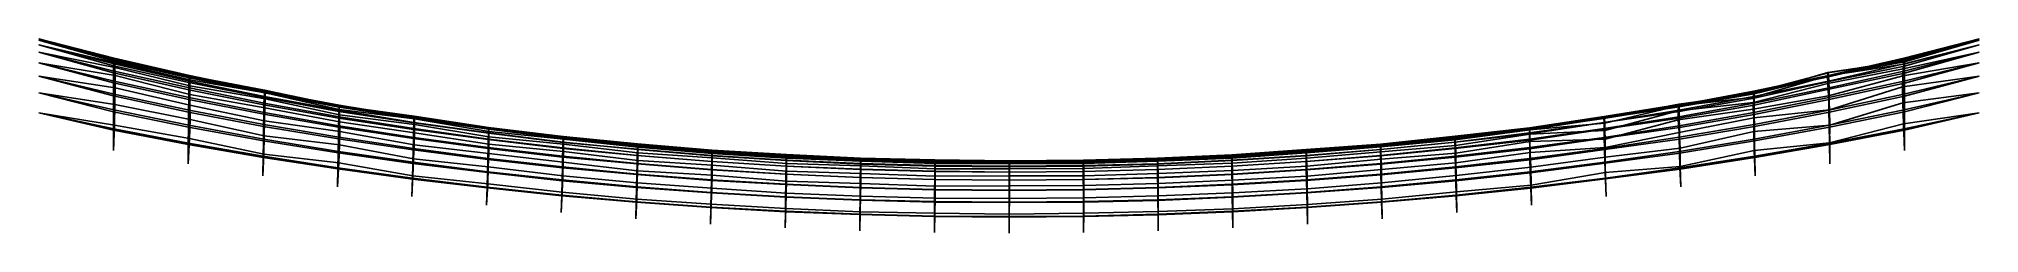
# Model space of a CAD drawing. Header units: metres. Extents: x 0.5 to 40.5, y -2.1 to 1.9.
import ezdxf

# ---------------------------------------------------------------- set-up
doc = ezdxf.new("R2010")
doc.units = ezdxf.units.M
doc.layers.add('Deflected structure', color=30, linetype='Continuous')
doc.layers.add('Original structure', color=3, linetype='Continuous')

msp = doc.modelspace()

# ---------------------------------------------------------------- linework, layer by layer
at = {"layer": 'Deflected structure'}
for p, q in [((0.5, 1.866, 12.5), (2.047, 1.443, 12.481)), ((0.5, 1.836, 14.062), (2.045, 1.404, 14.039)), ((0.5, 1.836, 10.938), (2.053, 1.435, 10.924)), ((0.5, 1.744, 15.625), (2.043, 1.312, 15.596)), ((0.5, 1.744, 9.375), (2.061, 1.381, 9.365)), ((38.947, 1.346, 9.363), (40.5, 1.744, 9.375)), ((38.955, 1.404, 10.922), (40.5, 1.836, 10.938)), ((38.958, 1.422, 12.48), (40.5, 1.866, 12.5)), ((38.958, 1.392, 14.037), (40.5, 1.836, 14.062)), ((38.958, 1.307, 15.595), (40.5, 1.744, 15.625)), ((0.5, 1.591, 17.188), (2.043, 1.165, 17.155)), ((0.5, 1.591, 7.812), (2.07, 1.278, 7.802)), ((0.5, 1.375, 18.75), (2.043, 0.958, 18.715)), ((0.5, 1.375, 6.25), (2.076, 1.113, 6.238)), ((2.043, 1.312, 15.596), (2.045, 1.404, 14.039)), ((2.043, 1.312, 15.596), (3.596, 0.969, 15.589)), ((2.043, 1.165, 17.155), (2.043, 1.312, 15.596)), ((2.045, 1.404, 14.039), (2.047, 1.443, 12.481)), ((2.045, 1.404, 14.039), (3.6, 1.067, 14.037)), ((2.047, 1.443, 12.481), (3.603, 1.108, 12.484)), ((2.047, 1.443, 12.481), (2.053, 1.435, 10.924)), ((2.053, 1.435, 10.924), (3.607, 1.094, 10.932)), ((2.053, 1.435, 10.924), (2.061, 1.381, 9.365)), ((2.061, 1.381, 9.365), (3.61, 1.021, 9.378)), ((2.061, 1.381, 9.365), (2.07, 1.278, 7.802)), ((2.07, 1.278, 7.802), (3.612, 0.898, 7.821)), ((2.07, 1.278, 7.802), (2.076, 1.113, 6.238)), ((37.376, 1.105, 9.382), (38.947, 1.346, 9.363)), ((37.377, 0.946, 7.829), (38.936, 1.251, 7.8)), ((37.382, 1.171, 10.936), (38.955, 1.404, 10.922)), ((37.388, 1.165, 12.489), (38.958, 1.422, 12.48)), ((37.394, 1.102, 14.041), (38.958, 1.392, 14.037)), ((37.4, 0.989, 15.592), (38.958, 1.307, 15.595)), ((38.925, 1.108, 6.234), (40.5, 1.375, 6.25)), ((38.936, 1.251, 7.8), (38.925, 1.108, 6.234)), ((38.936, 1.251, 7.8), (40.5, 1.591, 7.812)), ((38.947, 1.346, 9.363), (38.936, 1.251, 7.8)), ((38.955, 1.404, 10.922), (38.947, 1.346, 9.363)), ((38.958, 1.422, 12.48), (38.955, 1.404, 10.922)), ((38.957, 1.162, 17.154), (40.5, 1.591, 17.188)), ((38.957, 1.162, 17.154), (38.958, 1.307, 15.595)), ((38.958, 1.392, 14.037), (38.958, 1.422, 12.48)), ((38.958, 1.307, 15.595), (38.958, 1.392, 14.037)), ((38.958, 0.956, 18.714), (40.5, 1.375, 18.75)), ((0.5, 1.097, 20.312), (2.041, 0.69, 20.277)), ((0.5, 1.096, 4.688), (2.076, 0.861, 4.674)), ((2.041, 0.69, 20.277), (2.043, 0.958, 18.715)), ((2.043, 1.165, 17.155), (3.594, 0.82, 17.144)), ((2.043, 0.958, 18.715), (2.043, 1.165, 17.155)), ((2.043, 0.958, 18.715), (3.591, 0.617, 18.7)), ((2.076, 0.861, 4.674), (2.07, 0.518, 3.113)), ((2.076, 1.113, 6.238), (3.612, 0.722, 6.261)), ((2.076, 1.113, 6.238), (2.076, 0.861, 4.674)), ((2.076, 0.861, 4.674), (3.616, 0.5, 4.695)), ((3.591, 0.617, 18.7), (3.594, 0.82, 17.144)), ((3.594, 0.82, 17.144), (3.596, 0.969, 15.589)), ((3.594, 0.82, 17.144), (5.141, 0.511, 17.135)), ((3.596, 0.969, 15.589), (3.6, 1.067, 14.037)), ((3.596, 0.969, 15.589), (5.144, 0.66, 15.584)), ((3.6, 1.067, 14.037), (3.603, 1.108, 12.484)), ((3.6, 1.067, 14.037), (5.149, 0.758, 14.035)), ((3.603, 1.108, 12.484), (5.154, 0.809, 12.486)), ((3.603, 1.108, 12.484), (3.607, 1.094, 10.932)), ((3.607, 1.094, 10.932), (5.16, 0.811, 10.937)), ((3.607, 1.094, 10.932), (3.61, 1.021, 9.378)), ((3.61, 1.021, 9.378), (5.165, 0.754, 9.386)), ((3.61, 1.021, 9.378), (3.612, 0.898, 7.821)), ((3.612, 0.898, 7.821), (5.166, 0.634, 7.833)), ((3.612, 0.898, 7.821), (3.612, 0.722, 6.261)), ((5.149, 0.758, 14.035), (5.154, 0.809, 12.486)), ((5.154, 0.809, 12.486), (5.16, 0.811, 10.937)), ((5.154, 0.809, 12.486), (6.691, 0.49, 12.485)), ((5.16, 0.811, 10.937), (6.693, 0.473, 10.939)), ((5.16, 0.811, 10.937), (5.165, 0.754, 9.386)), ((35.849, 0.559, 7.829), (37.377, 0.946, 7.829)), ((35.859, 0.668, 9.383), (37.376, 1.105, 9.382)), ((35.859, 0.731, 14.032), (37.394, 1.102, 14.041)), ((35.859, 0.646, 15.582), (37.4, 0.989, 15.592)), ((35.861, 0.76, 12.483), (37.388, 1.165, 12.489)), ((35.861, 0.504, 17.134), (37.404, 0.828, 17.145)), ((35.863, 0.737, 10.934), (37.382, 1.171, 10.936)), ((37.382, 1.171, 10.936), (37.376, 1.105, 9.382)), ((37.376, 1.105, 9.382), (37.377, 0.946, 7.829)), ((37.377, 0.946, 7.829), (37.394, 0.696, 6.28)), ((37.388, 1.165, 12.489), (37.382, 1.171, 10.936)), ((37.394, 1.102, 14.041), (37.388, 1.165, 12.489)), ((37.394, 0.696, 6.28), (38.925, 1.108, 6.234)), ((37.4, 0.989, 15.592), (37.394, 1.102, 14.041)), ((37.404, 0.828, 17.145), (37.4, 0.989, 15.592)), ((37.404, 0.828, 17.145), (38.957, 1.162, 17.154)), ((37.408, 0.619, 18.701), (37.404, 0.828, 17.145)), ((37.408, 0.619, 18.701), (38.958, 0.956, 18.714)), ((37.414, 0.402, 4.726), (38.921, 0.881, 4.666)), ((38.925, 1.108, 6.234), (38.921, 0.881, 4.666)), ((38.921, 0.881, 4.666), (40.5, 1.096, 4.688)), ((38.921, 0.881, 4.666), (38.925, 0.55, 3.102)), ((38.958, 0.956, 18.714), (38.957, 1.162, 17.154)), ((38.959, 0.688, 20.276), (38.958, 0.956, 18.714)), ((38.959, 0.688, 20.276), (40.5, 1.097, 20.312)), ((0.5, 0.753, 21.875), (2.04, 0.363, 21.842)), ((0.5, 0.753, 3.125), (2.07, 0.518, 3.113)), ((2.04, 0.363, 21.842), (2.041, 0.69, 20.277)), ((2.041, 0.69, 20.277), (3.589, 0.359, 20.261)), ((2.07, 0.518, 3.113), (2.059, 0.087, 1.555)), ((2.07, 0.518, 3.113), (3.617, 0.207, 3.126)), ((3.589, 0.359, 20.261), (3.591, 0.617, 18.7)), ((3.591, 0.617, 18.7), (5.137, 0.314, 18.69)), ((3.612, 0.722, 6.261), (5.162, 0.443, 6.277)), ((3.612, 0.722, 6.261), (3.616, 0.5, 4.695)), ((3.616, 0.5, 4.695), (5.155, 0.179, 4.72)), ((3.616, 0.5, 4.695), (3.617, 0.207, 3.126)), ((5.137, 0.314, 18.69), (5.141, 0.511, 17.135)), ((5.141, 0.511, 17.135), (5.144, 0.66, 15.584)), ((5.141, 0.511, 17.135), (6.684, 0.234, 17.129)), ((5.144, 0.66, 15.584), (5.149, 0.758, 14.035)), ((5.144, 0.66, 15.584), (6.687, 0.373, 15.579)), ((5.149, 0.758, 14.035), (6.689, 0.457, 14.031)), ((5.162, 0.443, 6.277), (5.155, 0.179, 4.72)), ((5.166, 0.634, 7.833), (5.162, 0.443, 6.277)), ((5.162, 0.443, 6.277), (6.701, 0.155, 6.28)), ((5.165, 0.754, 9.386), (6.695, 0.409, 9.391)), ((5.165, 0.754, 9.386), (5.166, 0.634, 7.833)), ((5.166, 0.634, 7.833), (6.698, 0.299, 7.839)), ((6.687, 0.373, 15.579), (6.689, 0.457, 14.031)), ((6.689, 0.457, 14.031), (6.691, 0.49, 12.485)), ((6.689, 0.457, 14.031), (8.233, 0.228, 14.032)), ((6.691, 0.49, 12.485), (8.237, 0.274, 12.488)), ((6.691, 0.49, 12.485), (6.693, 0.473, 10.939)), ((6.693, 0.473, 10.939), (8.241, 0.273, 10.944)), ((6.693, 0.473, 10.939), (6.695, 0.409, 9.391)), ((6.695, 0.409, 9.391), (8.244, 0.217, 9.398)), ((6.695, 0.409, 9.391), (6.698, 0.299, 7.839)), ((32.768, 0.236, 14.035), (34.312, 0.464, 14.03)), ((32.769, 0.266, 12.491), (34.31, 0.516, 12.485)), ((32.774, 0.235, 10.947), (34.308, 0.524, 10.938)), ((32.781, 0.132, 9.403), (34.301, 0.484, 9.389)), ((34.291, 0.382, 7.836), (35.849, 0.559, 7.829)), ((34.301, 0.484, 9.389), (34.291, 0.382, 7.836)), ((34.293, 0.202, 6.281), (35.843, 0.422, 6.268)), ((34.301, 0.484, 9.389), (35.859, 0.668, 9.383)), ((34.308, 0.524, 10.938), (34.301, 0.484, 9.389)), ((34.308, 0.524, 10.938), (35.863, 0.737, 10.934)), ((34.31, 0.516, 12.485), (34.308, 0.524, 10.938)), ((34.31, 0.516, 12.485), (35.861, 0.76, 12.483)), ((34.312, 0.464, 14.03), (34.31, 0.516, 12.485)), ((34.312, 0.464, 14.03), (35.859, 0.731, 14.032)), ((34.314, 0.371, 15.577), (34.312, 0.464, 14.03)), ((34.314, 0.371, 15.577), (35.859, 0.646, 15.582)), ((34.317, 0.23, 17.127), (35.861, 0.504, 17.134)), ((35.843, 0.422, 6.268), (37.394, 0.696, 6.28)), ((35.849, 0.559, 7.829), (35.843, 0.422, 6.268)), ((35.843, 0.422, 6.268), (35.851, 0.24, 4.698)), ((35.859, 0.668, 9.383), (35.849, 0.559, 7.829)), ((35.851, 0.24, 4.698), (37.414, 0.402, 4.726)), ((35.859, 0.731, 14.032), (35.861, 0.76, 12.483)), ((35.863, 0.737, 10.934), (35.859, 0.668, 9.383)), ((35.859, 0.646, 15.582), (35.859, 0.731, 14.032)), ((35.861, 0.504, 17.134), (35.859, 0.646, 15.582)), ((35.861, 0.76, 12.483), (35.863, 0.737, 10.934)), ((35.863, 0.309, 18.689), (35.861, 0.504, 17.134)), ((35.863, 0.309, 18.689), (37.408, 0.619, 18.701)), ((37.394, 0.696, 6.28), (37.414, 0.402, 4.726)), ((37.411, 0.36, 20.262), (37.408, 0.619, 18.701)), ((37.411, 0.36, 20.262), (38.959, 0.688, 20.276)), ((37.414, 0.402, 4.726), (37.418, 0.088, 3.16)), ((37.418, 0.088, 3.16), (38.925, 0.55, 3.102)), ((38.925, 0.55, 3.102), (40.5, 0.753, 3.125)), ((38.925, 0.55, 3.102), (38.937, 0.115, 1.546)), ((38.96, 0.362, 21.841), (38.959, 0.688, 20.276)), ((38.96, 0.362, 21.841), (40.5, 0.753, 21.875)), ((0.5, 0.344, 23.438), (2.039, -0.015, 23.414)), ((0.5, 0.344, 1.562), (2.059, 0.087, 1.555)), ((2.059, 0.087, 1.555), (2.038, -0.432)), ((2.039, -0.015, 23.414), (2.04, 0.363, 21.842)), ((2.04, 0.363, 21.842), (3.586, 0.049, 21.829)), ((2.059, 0.087, 1.555), (3.606, -0.185, 1.557)), ((3.582, -0.309, 23.406), (3.586, 0.049, 21.829)), ((3.586, 0.049, 21.829), (3.589, 0.359, 20.261)), ((3.586, 0.049, 21.829), (5.129, -0.232, 21.82)), ((3.589, 0.359, 20.261), (5.134, 0.065, 20.251)), ((3.617, 0.207, 3.126), (3.606, -0.185, 1.557)), ((3.617, 0.207, 3.126), (5.147, -0.132, 3.154)), ((5.129, -0.232, 21.82), (5.134, 0.065, 20.251)), ((5.134, 0.065, 20.251), (5.137, 0.314, 18.69)), ((5.134, 0.065, 20.251), (6.676, -0.194, 20.244)), ((5.137, 0.314, 18.69), (6.681, 0.045, 18.683)), ((5.155, 0.179, 4.72), (5.147, -0.132, 3.154)), ((5.155, 0.179, 4.72), (6.703, -0.042, 4.714)), ((6.676, -0.194, 20.244), (6.681, 0.045, 18.683)), ((6.681, 0.045, 18.683), (6.684, 0.234, 17.129)), ((6.681, 0.045, 18.683), (8.222, -0.186, 18.679)), ((6.684, 0.234, 17.129), (6.687, 0.373, 15.579)), ((6.684, 0.234, 17.129), (8.226, 0, 17.125)), ((6.687, 0.373, 15.579), (8.23, 0.136, 15.577)), ((6.698, 0.299, 7.839), (8.245, 0.103, 7.848)), ((6.698, 0.299, 7.839), (6.701, 0.155, 6.28)), ((6.701, 0.155, 6.28), (8.243, -0.072, 6.294)), ((6.701, 0.155, 6.28), (6.703, -0.042, 4.714)), ((8.226, 0, 17.125), (8.23, 0.136, 15.577)), ((8.23, 0.136, 15.577), (8.233, 0.228, 14.032)), ((8.23, 0.136, 15.577), (9.768, -0.076, 15.576)), ((8.233, 0.228, 14.032), (8.237, 0.274, 12.488)), ((8.233, 0.228, 14.032), (9.771, 0.007, 14.032)), ((8.237, 0.274, 12.488), (9.773, 0.04, 12.489)), ((8.237, 0.274, 12.488), (8.241, 0.273, 10.944)), ((8.241, 0.273, 10.944), (9.774, 0.022, 10.947)), ((8.241, 0.273, 10.944), (8.244, 0.217, 9.398)), ((8.245, 0.103, 7.848), (8.243, -0.072, 6.294)), ((8.244, 0.217, 9.398), (9.776, -0.04, 9.402)), ((8.244, 0.217, 9.398), (8.245, 0.103, 7.848)), ((8.245, 0.103, 7.848), (9.777, -0.15, 7.853)), ((9.768, -0.076, 15.576), (9.771, 0.007, 14.032)), ((9.771, 0.007, 14.032), (9.773, 0.04, 12.489)), ((9.771, 0.007, 14.032), (11.307, -0.182, 14.03)), ((9.773, 0.04, 12.489), (11.31, -0.142, 12.489)), ((9.773, 0.04, 12.489), (9.774, 0.022, 10.947)), ((9.774, 0.022, 10.947), (11.313, -0.146, 10.947)), ((9.774, 0.022, 10.947), (9.776, -0.04, 9.402)), ((29.695, -0.138, 12.49), (31.233, 0.035, 12.486)), ((29.697, -0.146, 10.948), (31.234, 0.034, 10.943)), ((31.233, 0.035, 12.486), (32.769, 0.266, 12.491)), ((31.233, -0.007, 14.029), (32.768, 0.236, 14.035)), ((31.233, -0.007, 14.029), (31.233, 0.035, 12.486)), ((31.233, 0.035, 12.486), (31.234, 0.034, 10.943)), ((31.234, 0.034, 10.943), (32.774, 0.235, 10.947)), ((31.234, -0.089, 15.573), (32.77, 0.146, 15.58)), ((31.234, -0.008, 9.398), (32.781, 0.132, 9.403)), ((31.234, 0.034, 10.943), (31.234, -0.008, 9.398)), ((31.236, -0.218, 17.12), (32.773, 0.008, 17.128)), ((32.768, 0.236, 14.035), (32.769, 0.266, 12.491)), ((32.77, 0.146, 15.58), (32.768, 0.236, 14.035)), ((32.769, 0.266, 12.491), (32.774, 0.235, 10.947)), ((32.77, 0.146, 15.58), (34.314, 0.371, 15.577)), ((32.773, 0.008, 17.128), (32.77, 0.146, 15.58)), ((32.773, 0.008, 17.128), (34.317, 0.23, 17.127)), ((32.777, -0.18, 18.681), (32.773, 0.008, 17.128)), ((32.774, 0.235, 10.947), (32.781, 0.132, 9.403)), ((32.777, -0.18, 18.681), (34.32, 0.04, 18.681)), ((32.781, 0.132, 9.403), (32.785, -0.022, 7.857)), ((32.785, -0.022, 7.857), (34.291, 0.382, 7.836)), ((32.788, -0.2, 6.304), (34.293, 0.202, 6.281)), ((34.291, 0.382, 7.836), (34.293, 0.202, 6.281)), ((34.293, 0.202, 6.281), (34.317, -0.061, 4.725)), ((34.317, 0.23, 17.127), (34.314, 0.371, 15.577)), ((34.317, -0.061, 4.725), (35.851, 0.24, 4.698)), ((34.32, 0.04, 18.681), (34.317, 0.23, 17.127)), ((34.32, 0.04, 18.681), (35.863, 0.309, 18.689)), ((34.325, -0.2, 20.242), (34.32, 0.04, 18.681)), ((34.325, -0.2, 20.242), (35.867, 0.062, 20.25)), ((35.851, 0.24, 4.698), (35.856, -0.041, 3.127)), ((35.856, -0.041, 3.127), (37.418, 0.088, 3.16)), ((35.867, 0.062, 20.25), (35.863, 0.309, 18.689)), ((35.867, 0.062, 20.25), (37.411, 0.36, 20.262)), ((35.871, -0.235, 21.819), (35.867, 0.062, 20.25)), ((35.871, -0.235, 21.819), (37.414, 0.049, 21.829)), ((37.414, 0.049, 21.829), (37.411, 0.36, 20.262)), ((37.414, 0.049, 21.829), (38.96, 0.362, 21.841)), ((37.418, -0.308, 23.406), (37.414, 0.049, 21.829)), ((37.416, -0.276, 1.585), (38.937, 0.115, 1.546)), ((37.418, 0.088, 3.16), (37.416, -0.276, 1.585)), ((38.937, 0.115, 1.546), (40.5, 0.344, 1.562)), ((38.937, 0.115, 1.546), (38.961, -0.432)), ((38.961, -0.016, 23.413), (38.96, 0.362, 21.841)), ((38.961, -0.016, 23.413), (40.5, 0.344, 23.438)), ((2.038, -0.432, 25), (2.039, -0.015, 23.414)), ((2.039, -0.015, 23.414), (3.582, -0.309, 23.406)), ((3.606, -0.185, 1.557), (3.577, -0.706)), ((3.577, -0.706, 25), (3.582, -0.309, 23.406)), ((3.582, -0.309, 23.406), (5.123, -0.574, 23.401)), ((3.606, -0.185, 1.557), (5.136, -0.506, 1.581)), ((5.123, -0.574, 23.401), (5.129, -0.232, 21.82)), ((5.129, -0.232, 21.82), (6.671, -0.48, 21.814)), ((5.147, -0.132, 3.154), (5.136, -0.506, 1.581)), ((5.147, -0.132, 3.154), (6.698, -0.315, 3.142)), ((6.671, -0.48, 21.814), (6.676, -0.194, 20.244)), ((6.676, -0.194, 20.244), (8.217, -0.42, 20.239)), ((6.698, -0.315, 3.142), (6.683, -0.689, 1.569)), ((6.703, -0.042, 4.714), (6.698, -0.315, 3.142)), ((6.698, -0.315, 3.142), (8.225, -0.606, 3.166)), ((6.703, -0.042, 4.714), (8.235, -0.317, 4.735)), ((8.217, -0.42, 20.239), (8.222, -0.186, 18.679)), ((8.222, -0.186, 18.679), (8.226, 0, 17.125)), ((8.222, -0.186, 18.679), (9.761, -0.389, 18.676)), ((8.235, -0.317, 4.735), (8.225, -0.606, 3.166)), ((8.226, 0, 17.125), (9.765, -0.209, 17.123)), ((8.243, -0.072, 6.294), (8.235, -0.317, 4.735)), ((8.235, -0.317, 4.735), (9.775, -0.497, 4.733)), ((8.243, -0.072, 6.294), (9.778, -0.3, 6.298)), ((9.756, -0.616, 20.236), (9.761, -0.389, 18.676)), ((9.761, -0.389, 18.676), (9.765, -0.209, 17.123)), ((9.761, -0.389, 18.676), (11.298, -0.568, 18.672)), ((9.765, -0.209, 17.123), (9.768, -0.076, 15.576)), ((9.765, -0.209, 17.123), (11.302, -0.393, 17.119)), ((9.768, -0.076, 15.576), (11.304, -0.265, 15.573)), ((9.778, -0.3, 6.298), (9.775, -0.497, 4.733)), ((9.776, -0.04, 9.402), (11.315, -0.2, 9.403)), ((9.776, -0.04, 9.402), (9.777, -0.15, 7.853)), ((9.777, -0.15, 7.853), (11.316, -0.302, 7.855)), ((9.777, -0.15, 7.853), (9.778, -0.3, 6.298)), ((9.778, -0.3, 6.298), (11.317, -0.455, 6.3)), ((11.298, -0.568, 18.672), (11.302, -0.393, 17.119)), ((11.302, -0.393, 17.119), (11.304, -0.265, 15.573)), ((11.302, -0.393, 17.119), (12.838, -0.535, 17.12)), ((11.304, -0.265, 15.573), (11.307, -0.182, 14.03)), ((11.304, -0.265, 15.573), (12.841, -0.408, 15.574)), ((11.307, -0.182, 14.03), (11.31, -0.142, 12.489)), ((11.307, -0.182, 14.03), (12.843, -0.328, 14.032)), ((11.31, -0.142, 12.489), (12.845, -0.293, 12.492)), ((11.31, -0.142, 12.489), (11.313, -0.146, 10.947)), ((11.313, -0.146, 10.947), (12.847, -0.305, 10.951)), ((11.313, -0.146, 10.947), (11.315, -0.2, 9.403)), ((11.315, -0.2, 9.403), (12.848, -0.367, 9.408)), ((11.315, -0.2, 9.403), (11.316, -0.302, 7.855)), ((11.316, -0.302, 7.855), (12.848, -0.479, 7.862)), ((11.316, -0.302, 7.855), (11.317, -0.455, 6.3)), ((12.841, -0.408, 15.574), (12.843, -0.328, 14.032)), ((12.843, -0.328, 14.032), (12.845, -0.293, 12.492)), ((12.843, -0.328, 14.032), (14.376, -0.46, 14.03)), ((12.845, -0.293, 12.492), (14.378, -0.427, 12.49)), ((12.845, -0.293, 12.492), (12.847, -0.305, 10.951)), ((12.847, -0.305, 10.951), (14.38, -0.438, 10.95)), ((12.847, -0.305, 10.951), (12.848, -0.367, 9.408)), ((12.848, -0.367, 9.408), (14.381, -0.492, 9.408)), ((12.848, -0.367, 9.408), (12.848, -0.479, 7.862)), ((26.626, -0.451, 14.031), (28.161, -0.336, 14.03)), ((26.627, -0.414, 12.491), (28.161, -0.303, 12.49)), ((26.629, -0.424, 10.951), (28.163, -0.312, 10.949)), ((26.631, -0.479, 9.409), (28.165, -0.36, 9.406)), ((28.161, -0.303, 12.49), (29.695, -0.138, 12.49)), ((28.161, -0.336, 14.03), (29.695, -0.177, 14.031)), ((28.161, -0.415, 15.573), (29.696, -0.262, 15.574)), ((28.161, -0.336, 14.03), (28.161, -0.303, 12.49)), ((28.161, -0.303, 12.49), (28.163, -0.312, 10.949)), ((28.161, -0.415, 15.573), (28.161, -0.336, 14.03)), ((28.163, -0.312, 10.949), (29.697, -0.146, 10.948)), ((28.163, -0.312, 10.949), (28.165, -0.36, 9.406)), ((28.163, -0.54, 17.119), (29.698, -0.391, 17.12)), ((28.165, -0.36, 9.406), (29.7, -0.21, 9.405)), ((28.165, -0.36, 9.406), (28.168, -0.46, 7.858)), ((28.168, -0.46, 7.858), (29.705, -0.327, 7.858)), ((29.695, -0.177, 14.031), (31.233, -0.007, 14.029)), ((29.695, -0.177, 14.031), (29.695, -0.138, 12.49)), ((29.695, -0.138, 12.49), (29.697, -0.146, 10.948)), ((29.696, -0.262, 15.574), (29.695, -0.177, 14.031)), ((29.696, -0.262, 15.574), (31.234, -0.089, 15.573)), ((29.698, -0.391, 17.12), (29.696, -0.262, 15.574)), ((29.697, -0.146, 10.948), (29.7, -0.21, 9.405)), ((29.698, -0.391, 17.12), (31.236, -0.218, 17.12)), ((29.702, -0.567, 18.673), (29.698, -0.391, 17.12)), ((29.7, -0.21, 9.405), (31.234, -0.008, 9.398)), ((29.7, -0.21, 9.405), (29.705, -0.327, 7.858)), ((29.702, -0.567, 18.673), (31.24, -0.396, 18.674)), ((29.705, -0.327, 7.858), (31.234, -0.096, 7.848)), ((29.705, -0.327, 7.858), (29.709, -0.486, 6.304)), ((29.709, -0.486, 6.304), (31.237, -0.247, 6.292)), ((31.234, -0.089, 15.573), (31.233, -0.007, 14.029)), ((31.234, -0.008, 9.398), (31.234, -0.096, 7.848)), ((31.234, -0.096, 7.848), (32.785, -0.022, 7.857)), ((31.236, -0.218, 17.12), (31.234, -0.089, 15.573)), ((31.234, -0.096, 7.848), (31.237, -0.247, 6.292)), ((31.24, -0.396, 18.674), (31.236, -0.218, 17.12)), ((31.237, -0.247, 6.292), (32.788, -0.2, 6.304)), ((31.237, -0.247, 6.292), (31.244, -0.477, 4.732)), ((31.24, -0.396, 18.674), (32.777, -0.18, 18.681)), ((31.245, -0.622, 20.235), (31.24, -0.396, 18.674)), ((31.244, -0.477, 4.732), (32.792, -0.372, 4.736)), ((32.782, -0.413, 20.241), (32.777, -0.18, 18.681)), ((32.782, -0.413, 20.241), (34.325, -0.2, 20.242)), ((32.785, -0.022, 7.857), (32.788, -0.2, 6.304)), ((32.788, -0.2, 6.304), (32.792, -0.372, 4.736)), ((32.792, -0.372, 4.736), (32.79, -0.57, 3.153)), ((32.79, -0.57, 3.153), (34.333, -0.385, 3.162)), ((32.792, -0.372, 4.736), (34.317, -0.061, 4.725)), ((34.317, -0.061, 4.725), (34.333, -0.385, 3.162)), ((34.33, -0.486, 21.812), (34.325, -0.2, 20.242)), ((34.33, -0.486, 21.812), (35.871, -0.235, 21.819)), ((34.333, -0.385, 3.162), (35.856, -0.041, 3.127)), ((34.333, -0.385, 3.162), (34.337, -0.759, 1.589)), ((35.856, -0.041, 3.127), (35.861, -0.433, 1.558)), ((35.861, -0.433, 1.558), (37.416, -0.276, 1.585)), ((35.877, -0.577, 23.4), (35.871, -0.235, 21.819)), ((35.877, -0.577, 23.4), (37.418, -0.308, 23.406)), ((37.416, -0.276, 1.585), (37.423, -0.706)), ((37.418, -0.308, 23.406), (38.961, -0.016, 23.413)), ((37.423, -0.706, 25), (37.418, -0.308, 23.406)), ((38.961, -0.432, 25), (38.961, -0.016, 23.413)), ((5.136, -0.506, 1.581), (5.115, -0.955)), ((5.115, -0.955, 25), (5.123, -0.574, 23.401)), ((5.123, -0.574, 23.401), (6.664, -0.81, 23.398)), ((5.136, -0.506, 1.581), (6.683, -0.689, 1.569)), ((6.683, -0.689, 1.569), (6.654, -1.18)), ((6.664, -0.81, 23.398), (6.671, -0.48, 21.814)), ((6.671, -0.48, 21.814), (8.211, -0.699, 21.81)), ((6.683, -0.689, 1.569), (8.213, -0.956, 1.588)), ((8.203, -1.021, 23.395), (8.211, -0.699, 21.81)), ((8.211, -0.699, 21.81), (8.217, -0.42, 20.239)), ((8.211, -0.699, 21.81), (9.75, -0.888, 21.808)), ((8.225, -0.606, 3.166), (8.213, -0.956, 1.588)), ((8.217, -0.42, 20.239), (9.756, -0.616, 20.236)), ((8.225, -0.606, 3.166), (9.766, -0.767, 3.162)), ((9.75, -0.888, 21.808), (9.756, -0.616, 20.236)), ((9.766, -0.767, 3.162), (9.753, -1.118, 1.583)), ((9.756, -0.616, 20.236), (11.293, -0.79, 20.233)), ((9.775, -0.497, 4.733), (9.766, -0.767, 3.162)), ((9.766, -0.767, 3.162), (11.301, -0.951, 3.169)), ((9.775, -0.497, 4.733), (11.311, -0.673, 4.739)), ((11.287, -1.056, 21.805), (11.293, -0.79, 20.233)), ((11.293, -0.79, 20.233), (11.298, -0.568, 18.672)), ((11.293, -0.79, 20.233), (12.83, -0.928, 20.233)), ((11.298, -0.568, 18.672), (12.834, -0.709, 18.672)), ((11.311, -0.673, 4.739), (11.301, -0.951, 3.169)), ((11.317, -0.455, 6.3), (11.311, -0.673, 4.739)), ((11.311, -0.673, 4.739), (12.844, -0.848, 4.747)), ((11.317, -0.455, 6.3), (12.848, -0.636, 6.308)), ((12.83, -0.928, 20.233), (12.834, -0.709, 18.672)), ((12.834, -0.709, 18.672), (12.838, -0.535, 17.12)), ((12.834, -0.709, 18.672), (14.369, -0.831, 18.67)), ((12.838, -0.535, 17.12), (12.841, -0.408, 15.574)), ((12.838, -0.535, 17.12), (14.371, -0.661, 17.118)), ((12.841, -0.408, 15.574), (14.374, -0.537, 15.572)), ((12.848, -0.636, 6.308), (12.844, -0.848, 4.747)), ((12.848, -0.479, 7.862), (14.383, -0.586, 7.86)), ((12.848, -0.479, 7.862), (12.848, -0.636, 6.308)), ((12.848, -0.636, 6.308), (14.384, -0.732, 6.306)), ((14.369, -0.831, 18.67), (14.371, -0.661, 17.118)), ((14.371, -0.661, 17.118), (14.374, -0.537, 15.572)), ((14.371, -0.661, 17.118), (15.905, -0.753, 17.118)), ((14.374, -0.537, 15.572), (14.376, -0.46, 14.03)), ((14.374, -0.537, 15.572), (15.907, -0.628, 15.573)), ((14.376, -0.46, 14.03), (14.378, -0.427, 12.49)), ((14.376, -0.46, 14.03), (15.909, -0.548, 14.032)), ((14.378, -0.427, 12.49), (15.911, -0.514, 12.492)), ((14.378, -0.427, 12.49), (14.38, -0.438, 10.95)), ((14.384, -0.732, 6.306), (14.379, -0.943, 4.744)), ((14.38, -0.438, 10.95), (15.912, -0.528, 10.953)), ((14.38, -0.438, 10.95), (14.381, -0.492, 9.408)), ((14.381, -0.492, 9.408), (15.914, -0.589, 9.411)), ((14.381, -0.492, 9.408), (14.383, -0.586, 7.86)), ((14.383, -0.586, 7.86), (15.914, -0.7, 7.865)), ((14.383, -0.586, 7.86), (14.384, -0.732, 6.306)), ((14.384, -0.732, 6.306), (15.914, -0.857, 6.312)), ((15.902, -0.922, 18.67), (15.905, -0.753, 17.118)), ((15.905, -0.753, 17.118), (15.907, -0.628, 15.573)), ((15.905, -0.753, 17.118), (17.437, -0.82, 17.117)), ((15.907, -0.628, 15.573), (15.909, -0.548, 14.032)), ((15.907, -0.628, 15.573), (17.438, -0.698, 15.572)), ((15.909, -0.548, 14.032), (15.911, -0.514, 12.492)), ((15.909, -0.548, 14.032), (17.44, -0.621, 14.031)), ((15.911, -0.514, 12.492), (17.441, -0.589, 12.492)), ((15.911, -0.514, 12.492), (15.912, -0.528, 10.953)), ((15.912, -0.528, 10.953), (17.443, -0.599, 10.952)), ((15.912, -0.528, 10.953), (15.914, -0.589, 9.411)), ((15.914, -0.589, 9.411), (17.445, -0.653, 9.41)), ((15.914, -0.589, 9.411), (15.914, -0.7, 7.865)), ((15.914, -0.7, 7.865), (17.446, -0.751, 7.864)), ((15.914, -0.7, 7.865), (15.914, -0.857, 6.312)), ((17.437, -0.82, 17.117), (17.438, -0.698, 15.572)), ((17.438, -0.698, 15.572), (17.44, -0.621, 14.031)), ((17.438, -0.698, 15.572), (18.97, -0.738, 15.572)), ((17.44, -0.621, 14.031), (17.441, -0.589, 12.492)), ((17.44, -0.621, 14.031), (18.971, -0.659, 14.031)), ((17.441, -0.589, 12.492), (18.972, -0.624, 12.493)), ((17.441, -0.589, 12.492), (17.443, -0.599, 10.952)), ((17.443, -0.599, 10.952), (18.974, -0.639, 10.953)), ((17.443, -0.599, 10.952), (17.445, -0.653, 9.41)), ((17.445, -0.653, 9.41), (18.976, -0.699, 9.412)), ((17.445, -0.653, 9.41), (17.446, -0.751, 7.864)), ((17.446, -0.751, 7.864), (18.977, -0.807, 7.866)), ((17.446, -0.751, 7.864), (17.447, -0.906, 6.311)), ((18.969, -0.861, 17.117), (18.97, -0.738, 15.572)), ((18.97, -0.738, 15.572), (18.971, -0.659, 14.031)), ((18.97, -0.738, 15.572), (20.501, -0.755, 15.571)), ((18.971, -0.659, 14.031), (18.972, -0.624, 12.493)), ((18.971, -0.659, 14.031), (20.502, -0.678, 14.03)), ((18.972, -0.624, 12.493), (20.503, -0.645, 12.491)), ((18.972, -0.624, 12.493), (18.974, -0.639, 10.953)), ((18.974, -0.639, 10.953), (20.505, -0.654, 10.952)), ((18.974, -0.639, 10.953), (18.976, -0.699, 9.412)), ((18.976, -0.699, 9.412), (20.507, -0.708, 9.411)), ((18.976, -0.699, 9.412), (18.977, -0.807, 7.866)), ((20.5, -0.876, 17.116), (20.501, -0.755, 15.571)), ((20.501, -0.755, 15.571), (20.502, -0.678, 14.03)), ((20.501, -0.755, 15.571), (22.032, -0.743, 15.571)), ((20.502, -0.678, 14.03), (20.503, -0.645, 12.491)), ((20.502, -0.678, 14.03), (22.032, -0.666, 14.031)), ((20.503, -0.645, 12.491), (22.033, -0.634, 12.492)), ((20.503, -0.645, 12.491), (20.505, -0.654, 10.952)), ((20.505, -0.654, 10.952), (22.035, -0.643, 10.953)), ((20.505, -0.654, 10.952), (20.507, -0.708, 9.411)), ((20.507, -0.708, 9.411), (22.037, -0.697, 9.411)), ((20.507, -0.708, 9.411), (20.509, -0.808, 7.864)), ((22.032, -0.666, 14.031), (23.563, -0.626, 14.03)), ((22.032, -0.666, 14.031), (22.033, -0.634, 12.492)), ((22.032, -0.743, 15.571), (22.032, -0.666, 14.031)), ((22.032, -0.743, 15.571), (23.563, -0.704, 15.571)), ((22.032, -0.864, 17.117), (22.032, -0.743, 15.571)), ((22.033, -0.634, 12.492), (23.564, -0.59, 12.491)), ((22.033, -0.634, 12.492), (22.035, -0.643, 10.953)), ((22.035, -0.643, 10.953), (23.566, -0.6, 10.952)), ((22.035, -0.643, 10.953), (22.037, -0.697, 9.411)), ((22.037, -0.697, 9.411), (23.568, -0.651, 9.41)), ((22.037, -0.697, 9.411), (22.04, -0.803, 7.865)), ((22.04, -0.803, 7.865), (23.571, -0.75, 7.863)), ((23.563, -0.626, 14.03), (25.094, -0.553, 14.031)), ((23.563, -0.626, 14.03), (23.564, -0.59, 12.491)), ((23.563, -0.704, 15.571), (23.563, -0.626, 14.03)), ((23.563, -0.704, 15.571), (25.094, -0.632, 15.572)), ((23.564, -0.825, 17.116), (23.563, -0.704, 15.571)), ((23.564, -0.59, 12.491), (25.095, -0.52, 12.491)), ((23.564, -0.59, 12.491), (23.566, -0.6, 10.952)), ((23.564, -0.825, 17.116), (25.096, -0.756, 17.117)), ((23.566, -0.6, 10.952), (25.097, -0.53, 10.952)), ((23.566, -0.6, 10.952), (23.568, -0.651, 9.41)), ((23.568, -0.651, 9.41), (25.1, -0.588, 9.41)), ((23.568, -0.651, 9.41), (23.571, -0.75, 7.863)), ((23.571, -0.75, 7.863), (25.103, -0.691, 7.863)), ((23.571, -0.75, 7.863), (23.574, -0.904, 6.31)), ((25.094, -0.553, 14.031), (26.626, -0.451, 14.031)), ((25.094, -0.553, 14.031), (25.095, -0.52, 12.491)), ((25.094, -0.632, 15.572), (26.627, -0.532, 15.573)), ((25.094, -0.632, 15.572), (25.094, -0.553, 14.031)), ((25.096, -0.756, 17.117), (25.094, -0.632, 15.572)), ((25.095, -0.52, 12.491), (26.627, -0.414, 12.491)), ((25.095, -0.52, 12.491), (25.097, -0.53, 10.952)), ((25.096, -0.756, 17.117), (26.629, -0.659, 17.118)), ((25.098, -0.925, 18.669), (25.096, -0.756, 17.117)), ((25.097, -0.53, 10.952), (26.629, -0.424, 10.951)), ((25.097, -0.53, 10.952), (25.1, -0.588, 9.41)), ((25.1, -0.588, 9.41), (26.631, -0.479, 9.409)), ((25.1, -0.588, 9.41), (25.103, -0.691, 7.863)), ((25.103, -0.691, 7.863), (26.635, -0.588, 7.862)), ((25.103, -0.691, 7.863), (25.107, -0.844, 6.31)), ((25.107, -0.844, 6.31), (26.64, -0.752, 6.31)), ((26.626, -0.451, 14.031), (26.627, -0.414, 12.491)), ((26.627, -0.532, 15.573), (26.626, -0.451, 14.031)), ((26.627, -0.414, 12.491), (26.629, -0.424, 10.951)), ((26.627, -0.532, 15.573), (28.161, -0.415, 15.573)), ((26.629, -0.659, 17.118), (26.627, -0.532, 15.573)), ((26.629, -0.424, 10.951), (26.631, -0.479, 9.409)), ((26.629, -0.659, 17.118), (28.163, -0.54, 17.119)), ((26.632, -0.831, 18.67), (26.629, -0.659, 17.118)), ((26.631, -0.479, 9.409), (26.635, -0.588, 7.862)), ((26.632, -0.831, 18.67), (28.166, -0.713, 18.671)), ((26.635, -0.588, 7.862), (28.168, -0.46, 7.858)), ((26.635, -0.588, 7.862), (26.64, -0.752, 6.31)), ((26.64, -0.752, 6.31), (28.172, -0.612, 6.304)), ((26.64, -0.752, 6.31), (26.644, -0.959, 4.748)), ((28.163, -0.54, 17.119), (28.161, -0.415, 15.573)), ((28.166, -0.713, 18.671), (28.163, -0.54, 17.119)), ((28.166, -0.713, 18.671), (29.702, -0.567, 18.673)), ((28.171, -0.93, 20.232), (28.166, -0.713, 18.671)), ((28.168, -0.46, 7.858), (28.172, -0.612, 6.304)), ((28.171, -0.93, 20.232), (29.707, -0.788, 20.234)), ((28.172, -0.612, 6.304), (29.709, -0.486, 6.304)), ((28.172, -0.612, 6.304), (28.176, -0.823, 4.743)), ((28.176, -0.823, 4.743), (29.713, -0.689, 4.741)), ((29.707, -0.788, 20.234), (29.702, -0.567, 18.673)), ((29.707, -0.788, 20.234), (31.245, -0.622, 20.235)), ((29.713, -1.055, 21.806), (29.707, -0.788, 20.234)), ((29.709, -0.486, 6.304), (29.713, -0.689, 4.741)), ((29.713, -0.689, 4.741), (31.244, -0.477, 4.732)), ((29.713, -0.689, 4.741), (29.717, -0.948, 3.168)), ((29.717, -0.948, 3.168), (31.254, -0.778, 3.166)), ((31.244, -0.477, 4.732), (31.254, -0.778, 3.166)), ((31.245, -0.622, 20.235), (32.782, -0.413, 20.241)), ((31.251, -0.893, 21.807), (31.245, -0.622, 20.235)), ((31.251, -0.893, 21.807), (32.788, -0.692, 21.812)), ((31.254, -0.778, 3.166), (32.79, -0.57, 3.153)), ((31.254, -0.778, 3.166), (31.262, -1.143, 1.59)), ((32.788, -0.692, 21.812), (32.782, -0.413, 20.241)), ((32.788, -0.692, 21.812), (34.33, -0.486, 21.812)), ((32.797, -1.016, 23.397), (32.788, -0.692, 21.812)), ((32.79, -0.57, 3.153), (32.79, -0.887, 1.568)), ((32.79, -0.887, 1.568), (34.337, -0.759, 1.589)), ((34.337, -0.816, 23.396), (34.33, -0.486, 21.812)), ((34.337, -0.759, 1.589), (35.861, -0.433, 1.558)), ((34.337, -0.816, 23.396), (35.877, -0.577, 23.4)), ((34.337, -0.759, 1.589), (34.346, -1.18)), ((35.861, -0.433, 1.558), (35.885, -0.955)), ((35.885, -0.955, 25), (35.877, -0.577, 23.4)), ((6.654, -1.18, 25), (6.664, -0.81, 23.398)), ((6.664, -0.81, 23.398), (8.203, -1.021, 23.395)), ((8.213, -0.956, 1.588), (8.192, -1.381)), ((8.192, -1.381, 25), (8.203, -1.021, 23.395)), ((8.203, -1.021, 23.395), (9.741, -1.204, 23.394)), ((8.213, -0.956, 1.588), (9.753, -1.118, 1.583)), ((9.753, -1.118, 1.583), (9.731, -1.558)), ((9.741, -1.204, 23.394), (9.75, -0.888, 21.808)), ((9.75, -0.888, 21.808), (11.287, -1.056, 21.805)), ((9.753, -1.118, 1.583), (11.289, -1.292, 1.589)), ((11.279, -1.365, 23.393), (11.287, -1.056, 21.805)), ((11.287, -1.056, 21.805), (12.824, -1.192, 21.805)), ((11.301, -0.951, 3.169), (11.289, -1.292, 1.589)), ((11.301, -0.951, 3.169), (12.836, -1.101, 3.173)), ((12.817, -1.496, 23.393), (12.824, -1.192, 21.805)), ((12.824, -1.192, 21.805), (12.83, -0.928, 20.233)), ((12.824, -1.192, 21.805), (14.36, -1.306, 21.804)), ((12.836, -1.101, 3.173), (12.825, -1.432, 1.591)), ((12.83, -0.928, 20.233), (14.365, -1.047, 20.231)), ((12.844, -0.848, 4.747), (12.836, -1.101, 3.173)), ((12.836, -1.101, 3.173), (14.372, -1.206, 3.173)), ((12.844, -0.848, 4.747), (14.379, -0.943, 4.744)), ((14.36, -1.306, 21.804), (14.365, -1.047, 20.231)), ((14.365, -1.047, 20.231), (14.369, -0.831, 18.67)), ((14.365, -1.047, 20.231), (15.899, -1.135, 20.231)), ((14.369, -0.831, 18.67), (15.902, -0.922, 18.67)), ((14.379, -0.943, 4.744), (14.372, -1.206, 3.173)), ((14.379, -0.943, 4.744), (15.911, -1.061, 4.75)), ((15.895, -1.393, 21.804), (15.899, -1.135, 20.231)), ((15.899, -1.135, 20.231), (15.902, -0.922, 18.67)), ((15.899, -1.135, 20.231), (17.433, -1.201, 20.23)), ((15.902, -0.922, 18.67), (17.435, -0.988, 18.669)), ((15.911, -1.061, 4.75), (15.906, -1.311, 3.177)), ((15.914, -0.857, 6.312), (15.911, -1.061, 4.75)), ((15.911, -1.061, 4.75), (17.445, -1.112, 4.749)), ((15.914, -0.857, 6.312), (17.447, -0.906, 6.311)), ((17.433, -1.201, 20.23), (17.435, -0.988, 18.669)), ((17.435, -0.988, 18.669), (17.437, -0.82, 17.117)), ((17.435, -0.988, 18.669), (18.968, -1.028, 18.669)), ((17.437, -0.82, 17.117), (18.969, -0.861, 17.117)), ((17.445, -1.112, 4.749), (17.441, -1.371, 3.177)), ((17.447, -0.906, 6.311), (17.445, -1.112, 4.749)), ((17.445, -1.112, 4.749), (18.978, -1.164, 4.752)), ((17.447, -0.906, 6.311), (18.979, -0.964, 6.314)), ((18.967, -1.239, 20.23), (18.968, -1.028, 18.669)), ((18.968, -1.028, 18.669), (18.969, -0.861, 17.117)), ((18.968, -1.028, 18.669), (20.5, -1.042, 18.668)), ((18.969, -0.861, 17.117), (20.5, -0.876, 17.116)), ((18.978, -1.164, 4.752), (18.975, -1.416, 3.179)), ((18.977, -0.807, 7.866), (20.509, -0.808, 7.864)), ((18.977, -0.807, 7.866), (18.979, -0.964, 6.314)), ((18.979, -0.964, 6.314), (18.978, -1.164, 4.752)), ((18.978, -1.164, 4.752), (20.511, -1.16, 4.749)), ((18.979, -0.964, 6.314), (20.511, -0.956, 6.311)), ((20.5, -0.876, 17.116), (22.032, -0.864, 17.117)), ((20.5, -1.042, 18.668), (20.5, -0.876, 17.116)), ((20.5, -1.042, 18.668), (22.033, -1.03, 18.668)), ((20.5, -1.253, 20.229), (20.5, -1.042, 18.668)), ((20.509, -0.808, 7.864), (22.04, -0.803, 7.865)), ((20.509, -0.808, 7.864), (20.511, -0.956, 6.311)), ((20.511, -1.16, 4.749), (20.509, -1.424, 3.178)), ((20.511, -0.956, 6.311), (22.042, -0.957, 6.312)), ((20.511, -0.956, 6.311), (20.511, -1.16, 4.749)), ((20.511, -1.16, 4.749), (22.043, -1.154, 4.75)), ((22.032, -0.864, 17.117), (23.564, -0.825, 17.116)), ((22.033, -1.03, 18.668), (22.032, -0.864, 17.117)), ((22.033, -1.03, 18.668), (23.565, -0.992, 18.668)), ((22.033, -1.239, 20.23), (22.033, -1.03, 18.668)), ((22.04, -0.803, 7.865), (22.042, -0.957, 6.312)), ((22.042, -0.957, 6.312), (23.574, -0.904, 6.31)), ((22.042, -0.957, 6.312), (22.043, -1.154, 4.75)), ((22.043, -1.154, 4.75), (23.576, -1.109, 4.748)), ((22.043, -1.154, 4.75), (22.043, -1.408, 3.177)), ((23.565, -0.992, 18.668), (23.564, -0.825, 17.116)), ((23.565, -0.992, 18.668), (25.098, -0.925, 18.669)), ((23.567, -1.203, 20.229), (23.565, -0.992, 18.668)), ((23.567, -1.203, 20.229), (25.101, -1.137, 20.23)), ((23.574, -0.904, 6.31), (25.107, -0.844, 6.31)), ((23.574, -0.904, 6.31), (23.576, -1.109, 4.748)), ((23.576, -1.109, 4.748), (25.109, -1.044, 4.748)), ((23.576, -1.109, 4.748), (23.578, -1.368, 3.176)), ((25.098, -0.925, 18.669), (26.632, -0.831, 18.67)), ((25.101, -1.137, 20.23), (25.098, -0.925, 18.669)), ((25.101, -1.137, 20.23), (26.635, -1.048, 20.231)), ((25.105, -1.394, 21.803), (25.101, -1.137, 20.23)), ((25.107, -0.844, 6.31), (25.109, -1.044, 4.748)), ((25.109, -1.044, 4.748), (26.644, -0.959, 4.748)), ((25.109, -1.044, 4.748), (25.112, -1.304, 3.176)), ((26.635, -1.048, 20.231), (26.632, -0.831, 18.67)), ((26.635, -1.048, 20.231), (28.171, -0.93, 20.232)), ((26.64, -1.307, 21.804), (26.635, -1.048, 20.231)), ((26.64, -1.307, 21.804), (28.176, -1.193, 21.805)), ((26.644, -0.959, 4.748), (28.176, -0.823, 4.743)), ((26.644, -0.959, 4.748), (26.647, -1.222, 3.176)), ((26.647, -1.222, 3.176), (28.182, -1.097, 3.172)), ((28.176, -1.193, 21.805), (28.171, -0.93, 20.232)), ((28.176, -0.823, 4.743), (28.182, -1.097, 3.172)), ((28.176, -1.193, 21.805), (29.713, -1.055, 21.806)), ((28.183, -1.497, 23.393), (28.176, -1.193, 21.805)), ((28.182, -1.097, 3.172), (29.717, -0.948, 3.168)), ((28.182, -1.097, 3.172), (28.187, -1.433, 1.592)), ((29.713, -1.055, 21.806), (31.251, -0.893, 21.807)), ((29.721, -1.363, 23.393), (29.713, -1.055, 21.806)), ((29.717, -0.948, 3.168), (29.723, -1.28, 1.586)), ((29.723, -1.28, 1.586), (31.262, -1.143, 1.59)), ((31.259, -1.207, 23.394), (31.251, -0.893, 21.807)), ((31.259, -1.207, 23.394), (32.797, -1.016, 23.397)), ((31.262, -1.143, 1.59), (32.79, -0.887, 1.568)), ((31.262, -1.143, 1.59), (31.269, -1.558)), ((32.79, -0.887, 1.568), (32.808, -1.381)), ((32.797, -1.016, 23.397), (34.337, -0.816, 23.396)), ((32.808, -1.381, 25), (32.797, -1.016, 23.397)), ((34.346, -1.18, 25), (34.337, -0.816, 23.396)), ((9.731, -1.558, 25), (9.741, -1.204, 23.394)), ((9.741, -1.204, 23.394), (11.279, -1.365, 23.393)), ((11.289, -1.292, 1.589), (11.269, -1.711)), ((11.269, -1.711, 25), (11.279, -1.365, 23.393)), ((11.279, -1.365, 23.393), (12.817, -1.496, 23.393)), ((11.289, -1.292, 1.589), (12.825, -1.432, 1.591)), ((12.825, -1.432, 1.591), (12.808, -1.841)), ((12.808, -1.841, 25), (12.817, -1.496, 23.393)), ((12.817, -1.496, 23.393), (14.354, -1.607, 23.392)), ((12.825, -1.432, 1.591), (14.362, -1.54, 1.592)), ((14.362, -1.54, 1.592), (14.346, -1.946)), ((14.354, -1.607, 23.392), (14.36, -1.306, 21.804)), ((14.36, -1.306, 21.804), (15.895, -1.393, 21.804)), ((14.372, -1.206, 3.173), (14.362, -1.54, 1.592)), ((14.362, -1.54, 1.592), (15.898, -1.626, 1.592)), ((14.372, -1.206, 3.173), (15.906, -1.311, 3.177)), ((15.891, -1.692, 23.392), (15.895, -1.393, 21.804)), ((15.895, -1.393, 21.804), (17.43, -1.458, 21.803)), ((15.906, -1.311, 3.177), (15.898, -1.626, 1.592)), ((15.906, -1.311, 3.177), (17.441, -1.371, 3.177)), ((17.427, -1.753, 23.391), (17.43, -1.458, 21.803)), ((17.43, -1.458, 21.803), (17.433, -1.201, 20.23)), ((17.43, -1.458, 21.803), (18.965, -1.493, 21.803)), ((17.433, -1.201, 20.23), (18.967, -1.239, 20.23)), ((17.441, -1.371, 3.177), (17.434, -1.694, 1.594)), ((17.441, -1.371, 3.177), (18.975, -1.416, 3.179)), ((18.964, -1.789, 23.391), (18.965, -1.493, 21.803)), ((18.965, -1.493, 21.803), (18.967, -1.239, 20.23)), ((18.965, -1.493, 21.803), (20.5, -1.506, 21.803)), ((18.967, -1.239, 20.23), (20.5, -1.253, 20.229)), ((18.975, -1.416, 3.179), (18.97, -1.725, 1.593)), ((18.975, -1.416, 3.179), (20.509, -1.424, 3.178)), ((20.5, -1.253, 20.229), (22.033, -1.239, 20.23)), ((20.5, -1.506, 21.803), (20.5, -1.253, 20.229)), ((20.5, -1.506, 21.803), (22.035, -1.494, 21.803)), ((20.5, -1.802, 23.391), (20.5, -1.506, 21.803)), ((20.509, -1.424, 3.178), (20.506, -1.741, 1.594)), ((20.509, -1.424, 3.178), (22.043, -1.408, 3.177)), ((22.033, -1.239, 20.23), (23.567, -1.203, 20.229)), ((22.035, -1.494, 21.803), (22.033, -1.239, 20.23)), ((22.035, -1.494, 21.803), (23.57, -1.459, 21.802)), ((22.036, -1.788, 23.392), (22.035, -1.494, 21.803)), ((22.043, -1.408, 3.177), (22.042, -1.726, 1.594)), ((22.043, -1.408, 3.177), (23.578, -1.368, 3.176)), ((23.57, -1.459, 21.802), (23.567, -1.203, 20.229)), ((23.57, -1.459, 21.802), (25.105, -1.394, 21.803)), ((23.573, -1.754, 23.391), (23.57, -1.459, 21.802)), ((23.578, -1.368, 3.176), (25.112, -1.304, 3.176)), ((23.578, -1.368, 3.176), (23.578, -1.689, 1.593)), ((25.105, -1.394, 21.803), (26.64, -1.307, 21.804)), ((25.109, -1.692, 23.392), (25.105, -1.394, 21.803)), ((25.112, -1.304, 3.176), (26.647, -1.222, 3.176)), ((25.112, -1.304, 3.176), (25.115, -1.633, 1.594)), ((25.115, -1.633, 1.594), (26.651, -1.546, 1.593)), ((26.646, -1.607, 23.392), (26.64, -1.307, 21.804)), ((26.646, -1.607, 23.392), (28.183, -1.497, 23.393)), ((26.647, -1.222, 3.176), (26.651, -1.546, 1.593)), ((26.651, -1.546, 1.593), (28.187, -1.433, 1.592)), ((26.651, -1.546, 1.593), (26.654, -1.946)), ((28.183, -1.497, 23.393), (29.721, -1.363, 23.393)), ((28.192, -1.841, 25), (28.183, -1.497, 23.393)), ((28.187, -1.433, 1.592), (29.723, -1.28, 1.586)), ((28.187, -1.433, 1.592), (28.192, -1.841)), ((29.721, -1.363, 23.393), (31.259, -1.207, 23.394)), ((29.731, -1.711, 25), (29.721, -1.363, 23.393)), ((29.723, -1.28, 1.586), (29.731, -1.711)), ((31.269, -1.558, 25), (31.259, -1.207, 23.394)), ((14.346, -1.946, 25), (14.354, -1.607, 23.392)), ((14.354, -1.607, 23.392), (15.891, -1.692, 23.392)), ((15.898, -1.626, 1.592), (15.884, -2.028)), ((15.884, -2.028, 25), (15.891, -1.692, 23.392)), ((15.891, -1.692, 23.392), (17.427, -1.753, 23.391)), ((15.898, -1.626, 1.592), (17.434, -1.694, 1.594)), ((17.434, -1.694, 1.594), (17.423, -2.087)), ((17.423, -2.087, 25), (17.427, -1.753, 23.391)), ((17.427, -1.753, 23.391), (18.964, -1.789, 23.391)), ((17.434, -1.694, 1.594), (18.97, -1.725, 1.593)), ((18.97, -1.725, 1.593), (18.961, -2.122)), ((18.961, -2.122, 25), (18.964, -1.789, 23.391)), ((18.964, -1.789, 23.391), (20.5, -1.802, 23.391)), ((18.97, -1.725, 1.593), (20.506, -1.741, 1.594)), ((20.506, -1.741, 1.594), (20.5, -2.134)), ((20.5, -1.802, 23.391), (22.036, -1.788, 23.392)), ((20.5, -2.134, 25), (20.5, -1.802, 23.391)), ((20.506, -1.741, 1.594), (22.042, -1.726, 1.594)), ((22.036, -1.788, 23.392), (23.573, -1.754, 23.391)), ((22.038, -2.122, 25), (22.036, -1.788, 23.392)), ((22.042, -1.726, 1.594), (22.038, -2.122)), ((22.042, -1.726, 1.594), (23.578, -1.689, 1.593)), ((23.573, -1.754, 23.391), (25.109, -1.692, 23.392)), ((23.577, -2.087, 25), (23.573, -1.754, 23.391)), ((23.578, -1.689, 1.593), (23.577, -2.087)), ((23.578, -1.689, 1.593), (25.115, -1.633, 1.594)), ((25.109, -1.692, 23.392), (26.646, -1.607, 23.392)), ((25.115, -2.028, 25), (25.109, -1.692, 23.392)), ((25.115, -1.633, 1.594), (25.115, -2.028)), ((26.654, -1.946, 25), (26.646, -1.607, 23.392))]:
    msp.add_line(p, q, dxfattribs=at)
at = {"layer": 'Original structure'}
for p, q in [((0.5, 1.866, 12.5), (2.054, 1.47, 12.5)), ((0.5, 1.836, 14.062), (2.054, 1.441, 14.056)), ((0.5, 1.836, 10.938), (2.054, 1.441, 10.944)), ((0.5, 1.744, 15.625), (2.054, 1.352, 15.613)), ((0.5, 1.744, 9.375), (2.054, 1.352, 9.387)), ((38.945, 1.47, 12.5), (40.5, 1.866, 12.5)), ((38.945, 1.441, 14.056), (40.5, 1.836, 14.062)), ((38.945, 1.441, 10.944), (40.5, 1.836, 10.938)), ((38.946, 1.352, 15.613), (40.5, 1.744, 15.625)), ((38.946, 1.352, 9.387), (40.5, 1.744, 9.375)), ((0.5, 1.591, 17.188), (2.053, 1.204, 17.171)), ((0.5, 1.591, 7.812), (2.053, 1.204, 7.829)), ((0.5, 1.375, 18.75), (2.052, 0.997, 18.73)), ((0.5, 1.375, 6.25), (2.053, 0.997, 6.27)), ((2.052, 0.997, 18.73), (2.053, 1.204, 17.171)), ((2.053, 1.204, 17.171), (2.054, 1.352, 15.613)), ((2.054, 1.352, 9.387), (2.053, 1.204, 7.829)), ((2.053, 1.204, 17.171), (3.603, 0.856, 17.158)), ((2.053, 1.204, 7.829), (3.603, 0.856, 7.842)), ((2.053, 1.204, 7.829), (2.053, 0.997, 6.27)), ((2.054, 1.47, 12.5), (3.605, 1.112, 12.5)), ((2.054, 1.441, 14.056), (2.054, 1.47, 12.5)), ((2.054, 1.47, 12.5), (2.054, 1.441, 10.944)), ((2.054, 1.441, 14.056), (3.605, 1.084, 14.052)), ((2.054, 1.441, 10.944), (3.605, 1.084, 10.948)), ((2.054, 1.352, 15.613), (2.054, 1.441, 14.056)), ((2.054, 1.441, 10.944), (2.054, 1.352, 9.387)), ((2.054, 1.352, 15.613), (3.604, 0.998, 15.604)), ((2.054, 1.352, 9.387), (3.604, 0.998, 9.396)), ((37.395, 1.112, 12.5), (38.945, 1.47, 12.5)), ((37.395, 1.084, 14.052), (38.945, 1.441, 14.056)), ((37.395, 1.084, 10.948), (38.945, 1.441, 10.944)), ((37.396, 0.998, 15.604), (38.946, 1.352, 15.613)), ((37.396, 0.998, 9.396), (38.946, 1.352, 9.387)), ((37.397, 0.856, 17.158), (38.946, 1.204, 17.171)), ((37.397, 0.856, 7.842), (38.946, 1.204, 7.829)), ((38.945, 1.441, 14.056), (38.945, 1.47, 12.5)), ((38.945, 1.47, 12.5), (38.945, 1.441, 10.944)), ((38.946, 1.352, 15.613), (38.945, 1.441, 14.056)), ((38.945, 1.441, 10.944), (38.946, 1.352, 9.387)), ((38.946, 1.204, 17.171), (40.5, 1.591, 17.188)), ((38.946, 1.204, 7.829), (40.5, 1.591, 7.812)), ((38.946, 1.204, 17.171), (38.946, 1.352, 15.613)), ((38.946, 1.352, 9.387), (38.946, 1.204, 7.829)), ((38.947, 0.997, 18.73), (38.946, 1.204, 17.171)), ((38.946, 1.204, 7.829), (38.947, 0.997, 6.27)), ((38.947, 0.997, 18.73), (40.5, 1.375, 18.75)), ((38.947, 0.997, 6.27), (40.5, 1.375, 6.25)), ((0.5, 1.097, 20.312), (2.051, 0.73, 20.291)), ((0.5, 1.096, 4.688), (2.051, 0.73, 4.709)), ((2.051, 0.73, 20.291), (2.052, 0.997, 18.73)), ((2.053, 0.997, 6.27), (2.051, 0.73, 4.709)), ((2.052, 0.997, 18.73), (3.601, 0.656, 18.715)), ((2.053, 0.997, 6.27), (3.601, 0.656, 6.285)), ((3.601, 0.656, 18.715), (3.603, 0.856, 17.158)), ((3.603, 0.856, 7.842), (3.601, 0.656, 6.285)), ((3.603, 0.856, 17.158), (3.604, 0.998, 15.604)), ((3.604, 0.998, 9.396), (3.603, 0.856, 7.842)), ((3.603, 0.856, 17.158), (5.148, 0.543, 17.149)), ((3.603, 0.856, 7.842), (5.148, 0.543, 7.851)), ((3.604, 0.998, 15.604), (3.605, 1.084, 14.052)), ((3.605, 1.084, 10.948), (3.604, 0.998, 9.396)), ((3.604, 0.998, 15.604), (5.15, 0.68, 15.597)), ((3.604, 0.998, 9.396), (5.15, 0.68, 9.403)), ((3.605, 1.112, 12.5), (5.151, 0.79, 12.5)), ((3.605, 1.084, 14.052), (3.605, 1.112, 12.5)), ((3.605, 1.112, 12.5), (3.605, 1.084, 10.948)), ((3.605, 1.084, 14.052), (5.151, 0.763, 14.048)), ((3.605, 1.084, 10.948), (5.151, 0.763, 10.952)), ((35.848, 0.79, 12.5), (37.395, 1.112, 12.5)), ((35.849, 0.763, 14.048), (37.395, 1.084, 14.052)), ((35.849, 0.763, 10.952), (37.395, 1.084, 10.948)), ((35.85, 0.68, 15.597), (37.396, 0.998, 15.604)), ((35.85, 0.68, 9.403), (37.396, 0.998, 9.396)), ((35.851, 0.543, 17.149), (37.397, 0.856, 17.158)), ((35.851, 0.543, 7.851), (37.397, 0.856, 7.842)), ((37.395, 1.084, 14.052), (37.395, 1.112, 12.5)), ((37.395, 1.112, 12.5), (37.395, 1.084, 10.948)), ((37.396, 0.998, 15.604), (37.395, 1.084, 14.052)), ((37.395, 1.084, 10.948), (37.396, 0.998, 9.396)), ((37.397, 0.856, 17.158), (37.396, 0.998, 15.604)), ((37.396, 0.998, 9.396), (37.397, 0.856, 7.842)), ((37.399, 0.656, 18.715), (37.397, 0.856, 17.158)), ((37.397, 0.856, 7.842), (37.399, 0.656, 6.285)), ((37.399, 0.656, 18.715), (38.947, 0.997, 18.73)), ((37.399, 0.656, 6.285), (38.947, 0.997, 6.27)), ((38.949, 0.73, 20.291), (38.947, 0.997, 18.73)), ((38.947, 0.997, 6.27), (38.949, 0.73, 4.709)), ((38.949, 0.73, 20.291), (40.5, 1.097, 20.312)), ((38.949, 0.73, 4.709), (40.5, 1.096, 4.688)), ((0.5, 0.753, 21.875), (2.049, 0.402, 21.854)), ((0.5, 0.753, 3.125), (2.049, 0.402, 3.146)), ((2.045, 0.014, 23.423), (2.049, 0.402, 21.854)), ((2.049, 0.402, 3.146), (2.045, 0.014, 1.577)), ((2.049, 0.402, 21.854), (2.051, 0.73, 20.291)), ((2.051, 0.73, 4.709), (2.049, 0.402, 3.146)), ((2.049, 0.402, 21.854), (3.594, 0.086, 21.84)), ((2.049, 0.402, 3.146), (3.594, 0.086, 3.16)), ((2.051, 0.73, 20.291), (3.598, 0.399, 20.275)), ((2.051, 0.73, 4.709), (3.598, 0.399, 4.725)), ((3.598, 0.399, 20.275), (3.601, 0.656, 18.715)), ((3.601, 0.656, 6.285), (3.598, 0.399, 4.725)), ((3.601, 0.656, 18.715), (5.146, 0.35, 18.703)), ((3.601, 0.656, 6.285), (5.146, 0.35, 6.296)), ((5.146, 0.35, 18.703), (5.148, 0.543, 17.149)), ((5.148, 0.543, 7.851), (5.146, 0.35, 6.296)), ((5.148, 0.543, 17.149), (5.15, 0.68, 15.597)), ((5.15, 0.68, 9.403), (5.148, 0.543, 7.851)), ((5.148, 0.543, 17.149), (6.691, 0.264, 17.142)), ((5.148, 0.543, 7.851), (6.691, 0.264, 7.859)), ((5.15, 0.68, 15.597), (5.151, 0.763, 14.048)), ((5.151, 0.763, 10.952), (5.15, 0.68, 9.403)), ((5.15, 0.68, 15.597), (6.693, 0.397, 15.592)), ((5.15, 0.68, 9.403), (6.693, 0.397, 9.408)), ((5.151, 0.79, 12.5), (6.694, 0.503, 12.5)), ((5.151, 0.763, 14.048), (5.151, 0.79, 12.5)), ((5.151, 0.79, 12.5), (5.151, 0.763, 10.952)), ((5.151, 0.763, 14.048), (6.694, 0.477, 14.045)), ((5.151, 0.763, 10.952), (6.694, 0.477, 10.955)), ((6.693, 0.397, 15.592), (6.694, 0.477, 14.045)), ((6.694, 0.477, 10.955), (6.693, 0.397, 9.408)), ((6.694, 0.503, 12.5), (8.235, 0.25, 12.5)), ((6.694, 0.477, 14.045), (6.694, 0.503, 12.5)), ((6.694, 0.503, 12.5), (6.694, 0.477, 10.955)), ((6.694, 0.477, 14.045), (8.235, 0.224, 14.043)), ((6.694, 0.477, 10.955), (8.235, 0.224, 10.957)), ((32.765, 0.25, 12.5), (34.305, 0.503, 12.5)), ((32.765, 0.224, 14.043), (34.306, 0.477, 14.045)), ((32.765, 0.224, 10.957), (34.306, 0.477, 10.955)), ((34.305, 0.503, 12.5), (35.848, 0.79, 12.5)), ((34.306, 0.477, 14.045), (34.305, 0.503, 12.5)), ((34.305, 0.503, 12.5), (34.306, 0.477, 10.955)), ((34.306, 0.477, 14.045), (35.849, 0.763, 14.048)), ((34.306, 0.477, 10.955), (35.849, 0.763, 10.952)), ((34.307, 0.397, 15.592), (34.306, 0.477, 14.045)), ((34.306, 0.477, 10.955), (34.307, 0.397, 9.408)), ((34.307, 0.397, 15.592), (35.85, 0.68, 15.597)), ((34.307, 0.397, 9.408), (35.85, 0.68, 9.403)), ((34.309, 0.264, 17.142), (35.851, 0.543, 17.149)), ((34.309, 0.264, 7.859), (35.851, 0.543, 7.851)), ((35.849, 0.763, 14.048), (35.848, 0.79, 12.5)), ((35.848, 0.79, 12.5), (35.849, 0.763, 10.952)), ((35.85, 0.68, 15.597), (35.849, 0.763, 14.048)), ((35.849, 0.763, 10.952), (35.85, 0.68, 9.403)), ((35.851, 0.543, 17.149), (35.85, 0.68, 15.597)), ((35.85, 0.68, 9.403), (35.851, 0.543, 7.851)), ((35.854, 0.35, 18.703), (35.851, 0.543, 17.149)), ((35.851, 0.543, 7.851), (35.854, 0.35, 6.296)), ((35.854, 0.35, 18.703), (37.399, 0.656, 18.715)), ((35.854, 0.35, 6.296), (37.399, 0.656, 6.285)), ((37.402, 0.399, 20.275), (37.399, 0.656, 18.715)), ((37.399, 0.656, 6.285), (37.402, 0.399, 4.725)), ((37.402, 0.399, 20.275), (38.949, 0.73, 20.291)), ((37.402, 0.399, 4.725), (38.949, 0.73, 4.709)), ((37.406, 0.086, 21.84), (38.951, 0.402, 21.854)), ((37.406, 0.086, 3.16), (38.951, 0.402, 3.146)), ((38.951, 0.402, 21.854), (38.949, 0.73, 20.291)), ((38.949, 0.73, 4.709), (38.951, 0.402, 3.146)), ((38.951, 0.402, 21.854), (40.5, 0.753, 21.875)), ((38.951, 0.402, 3.146), (40.5, 0.753, 3.125)), ((38.955, 0.014, 23.423), (38.951, 0.402, 21.854)), ((38.951, 0.402, 3.146), (38.955, 0.014, 1.577)), ((0.5, 0.344, 23.438), (2.045, 0.014, 23.423)), ((0.5, 0.344, 1.562), (2.045, 0.014, 1.577)), ((2.038, -0.432, 25), (2.045, 0.014, 23.423)), ((2.045, 0.014, 1.577), (2.038, -0.432)), ((2.045, 0.014, 23.423), (3.587, -0.284, 23.414)), ((2.045, 0.014, 1.577), (3.587, -0.284, 1.586)), ((3.587, -0.284, 23.414), (3.594, 0.086, 21.84)), ((3.594, 0.086, 3.16), (3.587, -0.284, 1.586)), ((3.594, 0.086, 21.84), (3.598, 0.399, 20.275)), ((3.598, 0.399, 4.725), (3.594, 0.086, 3.16)), ((3.594, 0.086, 21.84), (5.136, -0.198, 21.83)), ((3.594, 0.086, 3.16), (5.136, -0.198, 3.17)), ((3.598, 0.399, 20.275), (5.142, 0.103, 20.263)), ((3.598, 0.399, 4.725), (5.142, 0.103, 4.737)), ((5.136, -0.198, 21.83), (5.142, 0.103, 20.263)), ((5.142, 0.103, 4.737), (5.136, -0.198, 3.17)), ((5.142, 0.103, 20.263), (5.146, 0.35, 18.703)), ((5.146, 0.35, 6.296), (5.142, 0.103, 4.737)), ((5.142, 0.103, 20.263), (6.683, -0.16, 20.255)), ((5.142, 0.103, 4.737), (6.683, -0.16, 4.745)), ((5.146, 0.35, 18.703), (6.688, 0.078, 18.695)), ((5.146, 0.35, 6.296), (6.688, 0.078, 6.305)), ((6.683, -0.16, 20.255), (6.688, 0.078, 18.695)), ((6.688, 0.078, 6.305), (6.683, -0.16, 4.745)), ((6.688, 0.078, 18.695), (6.691, 0.264, 17.142)), ((6.691, 0.264, 7.859), (6.688, 0.078, 6.305)), ((6.688, 0.078, 18.695), (8.228, -0.162, 18.689)), ((6.688, 0.078, 6.305), (8.228, -0.162, 6.311)), ((6.691, 0.264, 17.142), (6.693, 0.397, 15.592)), ((6.693, 0.397, 9.408), (6.691, 0.264, 7.859)), ((6.691, 0.264, 17.142), (8.231, 0.018, 17.136)), ((6.691, 0.264, 7.859), (8.231, 0.018, 7.864)), ((6.693, 0.397, 15.592), (8.233, 0.147, 15.588)), ((6.693, 0.397, 9.408), (8.233, 0.147, 9.412)), ((8.228, -0.162, 18.689), (8.231, 0.018, 17.136)), ((8.231, 0.018, 7.864), (8.228, -0.162, 6.311)), ((8.231, 0.018, 17.136), (8.233, 0.147, 15.588)), ((8.233, 0.147, 9.412), (8.231, 0.018, 7.864)), ((8.231, 0.018, 17.136), (9.769, -0.196, 17.132)), ((8.231, 0.018, 7.864), (9.769, -0.196, 7.868)), ((8.233, 0.147, 15.588), (8.235, 0.224, 14.043)), ((8.235, 0.224, 10.957), (8.233, 0.147, 9.412)), ((8.233, 0.147, 15.588), (9.771, -0.071, 15.585)), ((8.233, 0.147, 9.412), (9.771, -0.071, 9.415)), ((8.235, 0.25, 12.5), (9.773, 0.029, 12.5)), ((8.235, 0.224, 14.043), (8.235, 0.25, 12.5)), ((8.235, 0.25, 12.5), (8.235, 0.224, 10.957)), ((8.235, 0.224, 14.043), (9.772, 0.004, 14.042)), ((8.235, 0.224, 10.957), (9.772, 0.004, 10.958)), ((9.771, -0.071, 15.585), (9.772, 0.004, 14.042)), ((9.772, 0.004, 10.958), (9.771, -0.071, 9.415)), ((9.772, 0.004, 14.042), (9.773, 0.029, 12.5)), ((9.773, 0.029, 12.5), (9.772, 0.004, 10.958)), ((9.772, 0.004, 14.042), (11.308, -0.184, 14.04)), ((9.772, 0.004, 10.958), (11.308, -0.184, 10.96)), ((9.773, 0.029, 12.5), (11.309, -0.16, 12.5)), ((29.691, -0.16, 12.5), (31.227, 0.029, 12.5)), ((29.691, -0.184, 14.04), (31.227, 0.004, 14.042)), ((29.691, -0.184, 10.96), (31.227, 0.004, 10.958)), ((31.227, 0.029, 12.5), (32.765, 0.25, 12.5)), ((31.227, 0.004, 14.042), (32.765, 0.224, 14.043)), ((31.227, 0.004, 10.958), (32.765, 0.224, 10.957)), ((31.227, 0.004, 14.042), (31.227, 0.029, 12.5)), ((31.227, 0.029, 12.5), (31.227, 0.004, 10.958)), ((31.229, -0.071, 15.585), (31.227, 0.004, 14.042)), ((31.227, 0.004, 10.958), (31.229, -0.071, 9.415)), ((31.229, -0.071, 15.585), (32.767, 0.147, 15.588)), ((31.229, -0.071, 9.415), (32.767, 0.147, 9.412)), ((31.231, -0.196, 17.132), (32.769, 0.018, 17.136)), ((31.231, -0.196, 7.868), (32.769, 0.018, 7.864)), ((32.765, 0.224, 14.043), (32.765, 0.25, 12.5)), ((32.765, 0.25, 12.5), (32.765, 0.224, 10.957)), ((32.767, 0.147, 15.588), (32.765, 0.224, 14.043)), ((32.765, 0.224, 10.957), (32.767, 0.147, 9.412)), ((32.767, 0.147, 15.588), (34.307, 0.397, 15.592)), ((32.767, 0.147, 9.412), (34.307, 0.397, 9.408)), ((32.769, 0.018, 17.136), (32.767, 0.147, 15.588)), ((32.767, 0.147, 9.412), (32.769, 0.018, 7.864)), ((32.769, 0.018, 17.136), (34.309, 0.264, 17.142)), ((32.769, 0.018, 7.864), (34.309, 0.264, 7.859)), ((32.772, -0.162, 18.689), (32.769, 0.018, 17.136)), ((32.769, 0.018, 7.864), (32.772, -0.162, 6.311)), ((32.772, -0.162, 18.689), (34.312, 0.078, 18.695)), ((32.772, -0.162, 6.311), (34.312, 0.078, 6.305)), ((34.309, 0.264, 17.142), (34.307, 0.397, 15.592)), ((34.307, 0.397, 9.408), (34.309, 0.264, 7.859)), ((34.312, 0.078, 18.695), (34.309, 0.264, 17.142)), ((34.309, 0.264, 7.859), (34.312, 0.078, 6.305)), ((34.312, 0.078, 18.695), (35.854, 0.35, 18.703)), ((34.312, 0.078, 6.305), (35.854, 0.35, 6.296)), ((34.316, -0.16, 20.255), (34.312, 0.078, 18.695)), ((34.312, 0.078, 6.305), (34.316, -0.16, 4.745)), ((34.316, -0.16, 20.255), (35.858, 0.103, 20.263)), ((34.316, -0.16, 4.745), (35.858, 0.103, 4.737)), ((35.858, 0.103, 20.263), (35.854, 0.35, 18.703)), ((35.854, 0.35, 6.296), (35.858, 0.103, 4.737)), ((35.858, 0.103, 20.263), (37.402, 0.399, 20.275)), ((35.858, 0.103, 4.737), (37.402, 0.399, 4.725)), ((35.863, -0.198, 21.83), (35.858, 0.103, 20.263)), ((35.858, 0.103, 4.737), (35.863, -0.198, 3.17)), ((35.863, -0.198, 21.83), (37.406, 0.086, 21.84)), ((35.863, -0.198, 3.17), (37.406, 0.086, 3.16)), ((37.406, 0.086, 21.84), (37.402, 0.399, 20.275)), ((37.402, 0.399, 4.725), (37.406, 0.086, 3.16)), ((37.412, -0.284, 23.414), (37.406, 0.086, 21.84)), ((37.406, 0.086, 3.16), (37.412, -0.284, 1.586)), ((37.412, -0.284, 23.414), (38.955, 0.014, 23.423)), ((37.412, -0.284, 1.586), (38.955, 0.014, 1.577)), ((38.955, 0.014, 23.423), (40.5, 0.344, 23.438)), ((38.955, 0.014, 1.577), (40.5, 0.344, 1.562)), ((38.961, -0.432, 25), (38.955, 0.014, 23.423)), ((38.955, 0.014, 1.577), (38.961, -0.432)), ((3.577, -0.706, 25), (3.587, -0.284, 23.414)), ((3.587, -0.284, 1.586), (3.577, -0.706)), ((3.587, -0.284, 23.414), (5.128, -0.551, 23.408)), ((3.587, -0.284, 1.586), (5.128, -0.551, 1.592)), ((5.128, -0.551, 23.408), (5.136, -0.198, 21.83)), ((5.136, -0.198, 3.17), (5.128, -0.551, 1.592)), ((5.136, -0.198, 21.83), (6.677, -0.45, 21.823)), ((5.136, -0.198, 3.17), (6.677, -0.45, 3.177)), ((6.677, -0.45, 21.823), (6.683, -0.16, 20.255)), ((6.683, -0.16, 4.745), (6.677, -0.45, 3.177)), ((6.683, -0.16, 20.255), (8.223, -0.393, 20.249)), ((6.683, -0.16, 4.745), (8.223, -0.393, 4.751)), ((8.216, -0.674, 21.818), (8.223, -0.393, 20.249)), ((8.223, -0.393, 4.751), (8.216, -0.674, 3.182)), ((8.223, -0.393, 20.249), (8.228, -0.162, 18.689)), ((8.228, -0.162, 6.311), (8.223, -0.393, 4.751)), ((8.223, -0.393, 20.249), (9.76, -0.596, 20.244)), ((8.223, -0.393, 4.751), (9.76, -0.596, 4.756)), ((8.228, -0.162, 18.689), (9.765, -0.371, 18.684)), ((8.228, -0.162, 6.311), (9.765, -0.371, 6.316)), ((9.76, -0.596, 20.244), (9.765, -0.371, 18.684)), ((9.765, -0.371, 6.316), (9.76, -0.596, 4.756)), ((9.765, -0.371, 18.684), (9.769, -0.196, 17.132)), ((9.769, -0.196, 7.868), (9.765, -0.371, 6.316)), ((9.765, -0.371, 18.684), (11.302, -0.551, 18.681)), ((9.765, -0.371, 6.316), (11.302, -0.551, 6.319)), ((9.769, -0.196, 17.132), (9.771, -0.071, 15.585)), ((9.771, -0.071, 9.415), (9.769, -0.196, 7.868)), ((9.769, -0.196, 17.132), (11.305, -0.38, 17.129)), ((9.769, -0.196, 7.868), (11.305, -0.38, 7.871)), ((9.771, -0.071, 15.585), (11.307, -0.258, 15.583)), ((9.771, -0.071, 9.415), (11.307, -0.258, 9.417)), ((11.302, -0.551, 18.681), (11.305, -0.38, 17.129)), ((11.305, -0.38, 7.871), (11.302, -0.551, 6.319)), ((11.305, -0.38, 17.129), (11.307, -0.258, 15.583)), ((11.307, -0.258, 9.417), (11.305, -0.38, 7.871)), ((11.305, -0.38, 17.129), (12.839, -0.535, 17.127)), ((11.305, -0.38, 7.871), (12.839, -0.535, 7.873)), ((11.307, -0.258, 15.583), (11.308, -0.184, 14.04)), ((11.308, -0.184, 10.96), (11.307, -0.258, 9.417)), ((11.307, -0.258, 15.583), (12.841, -0.415, 15.581)), ((11.307, -0.258, 9.417), (12.841, -0.415, 9.419)), ((11.308, -0.184, 14.04), (11.309, -0.16, 12.5)), ((11.309, -0.16, 12.5), (11.308, -0.184, 10.96)), ((11.308, -0.184, 14.04), (12.843, -0.343, 14.04)), ((11.308, -0.184, 10.96), (12.843, -0.343, 10.96)), ((11.309, -0.16, 12.5), (12.843, -0.319, 12.5)), ((12.841, -0.415, 15.581), (12.843, -0.343, 14.04)), ((12.843, -0.343, 10.96), (12.841, -0.415, 9.419)), ((12.843, -0.319, 12.5), (14.376, -0.448, 12.5)), ((12.843, -0.343, 14.04), (12.843, -0.319, 12.5)), ((12.843, -0.319, 12.5), (12.843, -0.343, 10.96)), ((12.843, -0.343, 14.04), (14.376, -0.471, 14.039)), ((12.843, -0.343, 10.96), (14.376, -0.471, 10.961)), ((26.624, -0.448, 12.5), (28.157, -0.319, 12.5)), ((26.624, -0.471, 14.039), (28.157, -0.343, 14.04)), ((26.624, -0.471, 10.961), (28.157, -0.343, 10.96)), ((28.157, -0.319, 12.5), (29.691, -0.16, 12.5)), ((28.157, -0.343, 14.04), (29.691, -0.184, 14.04)), ((28.157, -0.343, 10.96), (29.691, -0.184, 10.96)), ((28.157, -0.343, 14.04), (28.157, -0.319, 12.5)), ((28.157, -0.319, 12.5), (28.157, -0.343, 10.96)), ((28.158, -0.415, 15.581), (28.157, -0.343, 14.04)), ((28.157, -0.343, 10.96), (28.158, -0.415, 9.419)), ((28.158, -0.415, 15.581), (29.693, -0.258, 15.583)), ((28.158, -0.415, 9.419), (29.693, -0.258, 9.417)), ((28.16, -0.535, 17.127), (29.695, -0.38, 17.129)), ((28.16, -0.535, 7.873), (29.695, -0.38, 7.871)), ((29.691, -0.184, 14.04), (29.691, -0.16, 12.5)), ((29.691, -0.16, 12.5), (29.691, -0.184, 10.96)), ((29.693, -0.258, 15.583), (29.691, -0.184, 14.04)), ((29.691, -0.184, 10.96), (29.693, -0.258, 9.417)), ((29.693, -0.258, 15.583), (31.229, -0.071, 15.585)), ((29.693, -0.258, 9.417), (31.229, -0.071, 9.415)), ((29.695, -0.38, 17.129), (29.693, -0.258, 15.583)), ((29.693, -0.258, 9.417), (29.695, -0.38, 7.871)), ((29.695, -0.38, 17.129), (31.231, -0.196, 17.132)), ((29.695, -0.38, 7.871), (31.231, -0.196, 7.868)), ((29.698, -0.551, 18.681), (29.695, -0.38, 17.129)), ((29.695, -0.38, 7.871), (29.698, -0.551, 6.319)), ((29.698, -0.551, 18.681), (31.234, -0.371, 18.684)), ((29.698, -0.551, 6.319), (31.234, -0.371, 6.316)), ((31.231, -0.196, 17.132), (31.229, -0.071, 15.585)), ((31.229, -0.071, 9.415), (31.231, -0.196, 7.868)), ((31.234, -0.371, 18.684), (31.231, -0.196, 17.132)), ((31.231, -0.196, 7.868), (31.234, -0.371, 6.316)), ((31.234, -0.371, 18.684), (32.772, -0.162, 18.689)), ((31.234, -0.371, 6.316), (32.772, -0.162, 6.311)), ((31.239, -0.596, 20.244), (31.234, -0.371, 18.684)), ((31.234, -0.371, 6.316), (31.239, -0.596, 4.756)), ((31.239, -0.596, 20.244), (32.777, -0.393, 20.249)), ((31.239, -0.596, 4.756), (32.777, -0.393, 4.751)), ((32.777, -0.393, 20.249), (32.772, -0.162, 18.689)), ((32.772, -0.162, 6.311), (32.777, -0.393, 4.751)), ((32.777, -0.393, 20.249), (34.316, -0.16, 20.255)), ((32.777, -0.393, 4.751), (34.316, -0.16, 4.745)), ((32.784, -0.674, 21.818), (32.777, -0.393, 20.249)), ((32.777, -0.393, 4.751), (32.784, -0.674, 3.182)), ((34.323, -0.45, 21.823), (34.316, -0.16, 20.255)), ((34.316, -0.16, 4.745), (34.323, -0.45, 3.177)), ((34.323, -0.45, 21.823), (35.863, -0.198, 21.83)), ((34.323, -0.45, 3.177), (35.863, -0.198, 3.17)), ((35.872, -0.551, 23.408), (35.863, -0.198, 21.83)), ((35.863, -0.198, 3.17), (35.872, -0.551, 1.592)), ((35.872, -0.551, 23.408), (37.412, -0.284, 23.414)), ((35.872, -0.551, 1.592), (37.412, -0.284, 1.586)), ((37.423, -0.706, 25), (37.412, -0.284, 23.414)), ((37.412, -0.284, 1.586), (37.423, -0.706)), ((5.115, -0.955, 25), (5.128, -0.551, 23.408)), ((5.128, -0.551, 1.592), (5.115, -0.955)), ((5.128, -0.551, 23.408), (6.667, -0.791, 23.404)), ((5.128, -0.551, 1.592), (6.667, -0.791, 1.597)), ((6.654, -1.18, 25), (6.667, -0.791, 23.404)), ((6.667, -0.791, 1.597), (6.654, -1.18)), ((6.667, -0.791, 23.404), (6.677, -0.45, 21.823)), ((6.677, -0.45, 3.177), (6.667, -0.791, 1.597)), ((6.667, -0.791, 23.404), (8.206, -1.004, 23.401)), ((6.667, -0.791, 1.597), (8.206, -1.004, 1.599)), ((6.677, -0.45, 21.823), (8.216, -0.674, 21.818)), ((6.677, -0.45, 3.177), (8.216, -0.674, 3.182)), ((8.206, -1.004, 23.401), (8.216, -0.674, 21.818)), ((8.216, -0.674, 3.182), (8.206, -1.004, 1.599)), ((8.216, -0.674, 21.818), (9.753, -0.869, 21.815)), ((8.216, -0.674, 3.182), (9.753, -0.869, 3.185)), ((9.753, -0.869, 21.815), (9.76, -0.596, 20.244)), ((9.76, -0.596, 4.756), (9.753, -0.869, 3.185)), ((9.76, -0.596, 20.244), (11.297, -0.771, 20.241)), ((9.76, -0.596, 4.756), (11.297, -0.771, 4.759)), ((11.29, -1.037, 21.812), (11.297, -0.771, 20.241)), ((11.297, -0.771, 4.759), (11.29, -1.037, 3.188)), ((11.297, -0.771, 20.241), (11.302, -0.551, 18.681)), ((11.302, -0.551, 6.319), (11.297, -0.771, 4.759)), ((11.297, -0.771, 20.241), (12.832, -0.917, 20.239)), ((11.297, -0.771, 4.759), (12.832, -0.917, 4.761)), ((11.302, -0.551, 18.681), (12.836, -0.702, 18.678)), ((11.302, -0.551, 6.319), (12.836, -0.702, 6.322)), ((12.832, -0.917, 20.239), (12.836, -0.702, 18.678)), ((12.836, -0.702, 6.322), (12.832, -0.917, 4.761)), ((12.836, -0.702, 18.678), (12.839, -0.535, 17.127)), ((12.839, -0.535, 7.873), (12.836, -0.702, 6.322)), ((12.836, -0.702, 18.678), (14.37, -0.825, 18.677)), ((12.836, -0.702, 6.322), (14.37, -0.825, 6.323)), ((12.839, -0.535, 17.127), (12.841, -0.415, 15.581)), ((12.841, -0.415, 9.419), (12.839, -0.535, 7.873)), ((12.839, -0.535, 17.127), (14.373, -0.66, 17.125)), ((12.839, -0.535, 7.873), (14.373, -0.66, 7.875)), ((12.841, -0.415, 15.581), (14.375, -0.542, 15.58)), ((12.841, -0.415, 9.419), (14.375, -0.542, 9.42)), ((14.37, -0.825, 18.677), (14.373, -0.66, 17.125)), ((14.373, -0.66, 7.875), (14.37, -0.825, 6.323)), ((14.373, -0.66, 17.125), (14.375, -0.542, 15.58)), ((14.375, -0.542, 9.42), (14.373, -0.66, 7.875)), ((14.373, -0.66, 17.125), (15.905, -0.757, 17.124)), ((14.373, -0.66, 7.875), (15.905, -0.757, 7.876)), ((14.375, -0.542, 15.58), (14.376, -0.471, 14.039)), ((14.376, -0.471, 10.961), (14.375, -0.542, 9.42)), ((14.375, -0.542, 15.58), (15.907, -0.64, 15.579)), ((14.375, -0.542, 9.42), (15.907, -0.64, 9.421)), ((14.376, -0.448, 12.5), (15.908, -0.547, 12.5)), ((14.376, -0.471, 14.039), (14.376, -0.448, 12.5)), ((14.376, -0.448, 12.5), (14.376, -0.471, 10.961)), ((14.376, -0.471, 14.039), (15.908, -0.571, 14.039)), ((14.376, -0.471, 10.961), (15.908, -0.571, 10.961)), ((15.903, -0.92, 18.675), (15.905, -0.757, 17.124)), ((15.905, -0.757, 7.876), (15.903, -0.92, 6.324)), ((15.905, -0.757, 17.124), (15.907, -0.64, 15.579)), ((15.907, -0.64, 9.421), (15.905, -0.757, 7.876)), ((15.905, -0.757, 17.124), (17.437, -0.826, 17.123)), ((15.905, -0.757, 7.876), (17.437, -0.826, 7.877)), ((15.907, -0.64, 15.579), (15.908, -0.571, 14.039)), ((15.908, -0.571, 10.961), (15.907, -0.64, 9.421)), ((15.907, -0.64, 15.579), (17.438, -0.711, 15.579)), ((15.907, -0.64, 9.421), (17.438, -0.711, 9.421)), ((15.908, -0.547, 12.5), (17.439, -0.618, 12.5)), ((15.908, -0.571, 14.039), (15.908, -0.547, 12.5)), ((15.908, -0.547, 12.5), (15.908, -0.571, 10.961)), ((15.908, -0.571, 14.039), (17.439, -0.641, 14.038)), ((15.908, -0.571, 10.961), (17.439, -0.641, 10.962)), ((17.437, -0.826, 17.123), (17.438, -0.711, 15.579)), ((17.438, -0.711, 9.421), (17.437, -0.826, 7.877)), ((17.438, -0.711, 15.579), (17.439, -0.641, 14.038)), ((17.439, -0.641, 10.962), (17.438, -0.711, 9.421)), ((17.438, -0.711, 15.579), (18.969, -0.752, 15.578)), ((17.438, -0.711, 9.421), (18.969, -0.752, 9.422)), ((17.439, -0.618, 12.5), (18.97, -0.661, 12.5)), ((17.439, -0.641, 14.038), (17.439, -0.618, 12.5)), ((17.439, -0.618, 12.5), (17.439, -0.641, 10.962)), ((17.439, -0.641, 14.038), (18.969, -0.684, 14.038)), ((17.439, -0.641, 10.962), (18.969, -0.684, 10.962)), ((18.969, -0.684, 14.038), (18.97, -0.661, 12.5)), ((18.97, -0.661, 12.5), (18.969, -0.684, 10.962)), ((18.969, -0.684, 14.038), (20.5, -0.698, 14.038)), ((18.969, -0.684, 10.962), (20.5, -0.698, 10.962)), ((18.969, -0.752, 15.578), (18.969, -0.684, 14.038)), ((18.969, -0.684, 10.962), (18.969, -0.752, 9.422)), ((18.969, -0.752, 15.578), (20.5, -0.766, 15.578)), ((18.969, -0.752, 9.422), (20.5, -0.766, 9.422)), ((18.969, -0.867, 17.123), (18.969, -0.752, 15.578)), ((18.969, -0.752, 9.422), (18.969, -0.867, 7.877)), ((18.97, -0.661, 12.5), (20.5, -0.675, 12.5)), ((20.5, -0.675, 12.5), (22.03, -0.661, 12.5)), ((20.5, -0.698, 14.038), (20.5, -0.675, 12.5)), ((20.5, -0.675, 12.5), (20.5, -0.698, 10.962)), ((20.5, -0.698, 14.038), (22.03, -0.684, 14.038)), ((20.5, -0.698, 10.962), (22.03, -0.684, 10.962)), ((20.5, -0.766, 15.578), (20.5, -0.698, 14.038)), ((20.5, -0.698, 10.962), (20.5, -0.766, 9.422)), ((20.5, -0.766, 15.578), (22.031, -0.752, 15.578)), ((20.5, -0.766, 9.422), (22.031, -0.752, 9.422)), ((20.5, -0.881, 17.123), (20.5, -0.766, 15.578)), ((20.5, -0.766, 9.422), (20.5, -0.881, 7.877)), ((22.03, -0.661, 12.5), (23.561, -0.618, 12.5)), ((22.03, -0.684, 14.038), (23.561, -0.641, 14.038)), ((22.03, -0.684, 10.962), (23.561, -0.641, 10.962)), ((22.03, -0.684, 14.038), (22.03, -0.661, 12.5)), ((22.03, -0.661, 12.5), (22.03, -0.684, 10.962)), ((22.031, -0.752, 15.578), (22.03, -0.684, 14.038)), ((22.03, -0.684, 10.962), (22.031, -0.752, 9.422)), ((22.031, -0.752, 15.578), (23.562, -0.711, 15.579)), ((22.031, -0.752, 9.422), (23.562, -0.711, 9.421)), ((22.031, -0.867, 17.123), (22.031, -0.752, 15.578)), ((22.031, -0.752, 9.422), (22.031, -0.867, 7.877)), ((23.561, -0.618, 12.5), (25.092, -0.547, 12.5)), ((23.561, -0.641, 14.038), (25.092, -0.571, 14.039)), ((23.561, -0.641, 10.962), (25.092, -0.571, 10.961)), ((23.561, -0.641, 14.038), (23.561, -0.618, 12.5)), ((23.561, -0.618, 12.5), (23.561, -0.641, 10.962)), ((23.562, -0.711, 15.579), (23.561, -0.641, 14.038)), ((23.561, -0.641, 10.962), (23.562, -0.711, 9.421)), ((23.562, -0.711, 15.579), (25.093, -0.64, 15.579)), ((23.562, -0.711, 9.421), (25.093, -0.64, 9.421)), ((23.562, -0.826, 17.123), (23.562, -0.711, 15.579)), ((23.562, -0.711, 9.421), (23.562, -0.826, 7.877)), ((23.562, -0.826, 17.123), (25.094, -0.757, 17.124)), ((23.562, -0.826, 7.877), (25.094, -0.757, 7.876)), ((25.092, -0.547, 12.5), (26.624, -0.448, 12.5)), ((25.092, -0.571, 14.039), (26.624, -0.471, 14.039)), ((25.092, -0.571, 10.961), (26.624, -0.471, 10.961)), ((25.092, -0.571, 14.039), (25.092, -0.547, 12.5)), ((25.092, -0.547, 12.5), (25.092, -0.571, 10.961)), ((25.093, -0.64, 15.579), (25.092, -0.571, 14.039)), ((25.092, -0.571, 10.961), (25.093, -0.64, 9.421)), ((25.093, -0.64, 15.579), (26.625, -0.542, 15.58)), ((25.093, -0.64, 9.421), (26.625, -0.542, 9.42)), ((25.094, -0.757, 17.124), (25.093, -0.64, 15.579)), ((25.093, -0.64, 9.421), (25.094, -0.757, 7.876)), ((25.094, -0.757, 17.124), (26.627, -0.66, 17.125)), ((25.094, -0.757, 7.876), (26.627, -0.66, 7.875)), ((25.096, -0.92, 18.675), (25.094, -0.757, 17.124)), ((25.094, -0.757, 7.876), (25.096, -0.92, 6.324)), ((26.624, -0.471, 14.039), (26.624, -0.448, 12.5)), ((26.624, -0.448, 12.5), (26.624, -0.471, 10.961)), ((26.625, -0.542, 15.58), (26.624, -0.471, 14.039)), ((26.624, -0.471, 10.961), (26.625, -0.542, 9.42)), ((26.625, -0.542, 15.58), (28.158, -0.415, 15.581)), ((26.625, -0.542, 9.42), (28.158, -0.415, 9.419)), ((26.627, -0.66, 17.125), (26.625, -0.542, 15.58)), ((26.625, -0.542, 9.42), (26.627, -0.66, 7.875)), ((26.627, -0.66, 17.125), (28.16, -0.535, 17.127)), ((26.627, -0.66, 7.875), (28.16, -0.535, 7.873)), ((26.629, -0.825, 18.677), (26.627, -0.66, 17.125)), ((26.627, -0.66, 7.875), (26.629, -0.825, 6.323)), ((26.629, -0.825, 18.677), (28.163, -0.702, 18.678)), ((26.629, -0.825, 6.323), (28.163, -0.702, 6.322)), ((28.16, -0.535, 17.127), (28.158, -0.415, 15.581)), ((28.158, -0.415, 9.419), (28.16, -0.535, 7.873)), ((28.163, -0.702, 18.678), (28.16, -0.535, 17.127)), ((28.16, -0.535, 7.873), (28.163, -0.702, 6.322)), ((28.163, -0.702, 18.678), (29.698, -0.551, 18.681)), ((28.163, -0.702, 6.322), (29.698, -0.551, 6.319)), ((28.168, -0.917, 20.239), (28.163, -0.702, 18.678)), ((28.163, -0.702, 6.322), (28.168, -0.917, 4.761)), ((28.168, -0.917, 20.239), (29.703, -0.771, 20.241)), ((28.168, -0.917, 4.761), (29.703, -0.771, 4.759)), ((29.703, -0.771, 20.241), (29.698, -0.551, 18.681)), ((29.698, -0.551, 6.319), (29.703, -0.771, 4.759)), ((29.703, -0.771, 20.241), (31.239, -0.596, 20.244)), ((29.703, -0.771, 4.759), (31.239, -0.596, 4.756)), ((29.709, -1.037, 21.812), (29.703, -0.771, 20.241)), ((29.703, -0.771, 4.759), (29.709, -1.037, 3.188)), ((31.246, -0.869, 21.815), (31.239, -0.596, 20.244)), ((31.239, -0.596, 4.756), (31.246, -0.869, 3.185)), ((31.246, -0.869, 21.815), (32.784, -0.674, 21.818)), ((31.246, -0.869, 3.185), (32.784, -0.674, 3.182)), ((32.784, -0.674, 21.818), (34.323, -0.45, 21.823)), ((32.784, -0.674, 3.182), (34.323, -0.45, 3.177)), ((32.794, -1.004, 23.401), (32.784, -0.674, 21.818)), ((32.784, -0.674, 3.182), (32.794, -1.004, 1.599)), ((32.794, -1.004, 23.401), (34.332, -0.791, 23.404)), ((32.794, -1.004, 1.599), (34.332, -0.791, 1.597)), ((34.332, -0.791, 23.404), (34.323, -0.45, 21.823)), ((34.323, -0.45, 3.177), (34.332, -0.791, 1.597)), ((34.332, -0.791, 23.404), (35.872, -0.551, 23.408)), ((34.332, -0.791, 1.597), (35.872, -0.551, 1.592)), ((34.346, -1.18, 25), (34.332, -0.791, 23.404)), ((34.332, -0.791, 1.597), (34.346, -1.18)), ((35.885, -0.955, 25), (35.872, -0.551, 23.408)), ((35.872, -0.551, 1.592), (35.885, -0.955)), ((8.192, -1.381, 25), (8.206, -1.004, 23.401)), ((8.206, -1.004, 1.599), (8.192, -1.381)), ((8.206, -1.004, 23.401), (9.744, -1.19, 23.399)), ((8.206, -1.004, 1.599), (9.744, -1.19, 1.601)), ((9.731, -1.558, 25), (9.744, -1.19, 23.399)), ((9.744, -1.19, 1.601), (9.731, -1.558)), ((9.744, -1.19, 23.399), (9.753, -0.869, 21.815)), ((9.753, -0.869, 3.185), (9.744, -1.19, 1.601)), ((9.744, -1.19, 23.399), (11.281, -1.351, 23.397)), ((9.744, -1.19, 1.601), (11.281, -1.351, 1.603)), ((9.753, -0.869, 21.815), (11.29, -1.037, 21.812)), ((9.753, -0.869, 3.185), (11.29, -1.037, 3.188)), ((11.281, -1.351, 23.397), (11.29, -1.037, 21.812)), ((11.29, -1.037, 3.188), (11.281, -1.351, 1.603)), ((11.29, -1.037, 21.812), (12.826, -1.179, 21.81)), ((11.29, -1.037, 3.188), (12.826, -1.179, 3.19)), ((12.818, -1.487, 23.396), (12.826, -1.179, 21.81)), ((12.826, -1.179, 3.19), (12.818, -1.487, 1.604)), ((12.826, -1.179, 21.81), (12.832, -0.917, 20.239)), ((12.832, -0.917, 4.761), (12.826, -1.179, 3.19)), ((12.826, -1.179, 21.81), (14.362, -1.294, 21.809)), ((12.826, -1.179, 3.19), (14.362, -1.294, 3.191)), ((12.832, -0.917, 20.239), (14.367, -1.036, 20.237)), ((12.832, -0.917, 4.761), (14.367, -1.036, 4.763)), ((14.362, -1.294, 21.809), (14.367, -1.036, 20.237)), ((14.367, -1.036, 4.763), (14.362, -1.294, 3.191)), ((14.367, -1.036, 20.237), (14.37, -0.825, 18.677)), ((14.37, -0.825, 6.323), (14.367, -1.036, 4.763)), ((14.367, -1.036, 20.237), (15.9, -1.129, 20.236)), ((14.367, -1.036, 4.763), (15.9, -1.129, 4.764)), ((14.37, -0.825, 18.677), (15.903, -0.92, 18.675)), ((14.37, -0.825, 6.323), (15.903, -0.92, 6.324)), ((15.896, -1.383, 21.808), (15.9, -1.129, 20.236)), ((15.9, -1.129, 4.764), (15.896, -1.383, 3.192)), ((15.9, -1.129, 20.236), (15.903, -0.92, 18.675)), ((15.903, -0.92, 6.324), (15.9, -1.129, 4.764)), ((15.9, -1.129, 20.236), (17.434, -1.194, 20.235)), ((15.9, -1.129, 4.764), (17.434, -1.194, 4.765)), ((15.903, -0.92, 18.675), (17.436, -0.987, 18.675)), ((15.903, -0.92, 6.324), (17.436, -0.987, 6.325)), ((17.431, -1.447, 21.808), (17.434, -1.194, 20.235)), ((17.434, -1.194, 4.765), (17.431, -1.447, 3.192)), ((17.434, -1.194, 20.235), (17.436, -0.987, 18.675)), ((17.436, -0.987, 6.325), (17.434, -1.194, 4.765)), ((17.434, -1.194, 20.235), (18.967, -1.234, 20.235)), ((17.434, -1.194, 4.765), (18.967, -1.234, 4.765)), ((17.436, -0.987, 18.675), (17.437, -0.826, 17.123)), ((17.437, -0.826, 7.877), (17.436, -0.987, 6.325)), ((17.436, -0.987, 18.675), (18.968, -1.028, 18.674)), ((17.436, -0.987, 6.325), (18.968, -1.028, 6.326)), ((17.437, -0.826, 17.123), (18.969, -0.867, 17.123)), ((17.437, -0.826, 7.877), (18.969, -0.867, 7.877)), ((18.967, -1.234, 20.235), (18.968, -1.028, 18.674)), ((18.968, -1.028, 6.326), (18.967, -1.234, 4.765)), ((18.968, -1.028, 18.674), (18.969, -0.867, 17.123)), ((18.969, -0.867, 7.877), (18.968, -1.028, 6.326)), ((18.968, -1.028, 18.674), (20.5, -1.041, 18.674)), ((18.968, -1.028, 6.326), (20.5, -1.041, 6.326)), ((18.969, -0.867, 17.123), (20.5, -0.881, 17.123)), ((18.969, -0.867, 7.877), (20.5, -0.881, 7.877)), ((20.5, -0.881, 17.123), (22.031, -0.867, 17.123)), ((20.5, -0.881, 7.877), (22.031, -0.867, 7.877)), ((20.5, -1.041, 18.674), (20.5, -0.881, 17.123)), ((20.5, -0.881, 7.877), (20.5, -1.041, 6.326)), ((20.5, -1.041, 18.674), (22.032, -1.028, 18.674)), ((20.5, -1.041, 6.326), (22.032, -1.028, 6.326)), ((20.5, -1.247, 20.235), (20.5, -1.041, 18.674)), ((20.5, -1.041, 6.326), (20.5, -1.247, 4.765)), ((22.031, -0.867, 17.123), (23.562, -0.826, 17.123)), ((22.031, -0.867, 7.877), (23.562, -0.826, 7.877)), ((22.032, -1.028, 18.674), (22.031, -0.867, 17.123)), ((22.031, -0.867, 7.877), (22.032, -1.028, 6.326)), ((22.032, -1.028, 18.674), (23.564, -0.987, 18.675)), ((22.032, -1.028, 6.326), (23.564, -0.987, 6.325)), ((22.033, -1.234, 20.235), (22.032, -1.028, 18.674)), ((22.032, -1.028, 6.326), (22.033, -1.234, 4.765)), ((22.033, -1.234, 20.235), (23.566, -1.194, 20.235)), ((22.033, -1.234, 4.765), (23.566, -1.194, 4.765)), ((23.564, -0.987, 18.675), (23.562, -0.826, 17.123)), ((23.562, -0.826, 7.877), (23.564, -0.987, 6.325)), ((23.564, -0.987, 18.675), (25.096, -0.92, 18.675)), ((23.564, -0.987, 6.325), (25.096, -0.92, 6.324)), ((23.566, -1.194, 20.235), (23.564, -0.987, 18.675)), ((23.564, -0.987, 6.325), (23.566, -1.194, 4.765)), ((23.566, -1.194, 20.235), (25.099, -1.129, 20.236)), ((23.566, -1.194, 4.765), (25.099, -1.129, 4.764)), ((23.569, -1.447, 21.808), (23.566, -1.194, 20.235)), ((23.566, -1.194, 4.765), (23.569, -1.447, 3.192)), ((25.096, -0.92, 18.675), (26.629, -0.825, 18.677)), ((25.096, -0.92, 6.324), (26.629, -0.825, 6.323)), ((25.099, -1.129, 20.236), (25.096, -0.92, 18.675)), ((25.096, -0.92, 6.324), (25.099, -1.129, 4.764)), ((25.099, -1.129, 20.236), (26.633, -1.036, 20.237)), ((25.099, -1.129, 4.764), (26.633, -1.036, 4.763)), ((25.103, -1.383, 21.808), (25.099, -1.129, 20.236)), ((25.099, -1.129, 4.764), (25.103, -1.383, 3.192)), ((26.633, -1.036, 20.237), (26.629, -0.825, 18.677)), ((26.629, -0.825, 6.323), (26.633, -1.036, 4.763)), ((26.633, -1.036, 20.237), (28.168, -0.917, 20.239)), ((26.633, -1.036, 4.763), (28.168, -0.917, 4.761)), ((26.638, -1.294, 21.809), (26.633, -1.036, 20.237)), ((26.633, -1.036, 4.763), (26.638, -1.294, 3.191)), ((26.638, -1.294, 21.809), (28.174, -1.179, 21.81)), ((26.638, -1.294, 3.191), (28.174, -1.179, 3.19)), ((28.174, -1.179, 21.81), (28.168, -0.917, 20.239)), ((28.168, -0.917, 4.761), (28.174, -1.179, 3.19)), ((28.174, -1.179, 21.81), (29.709, -1.037, 21.812)), ((28.174, -1.179, 3.19), (29.709, -1.037, 3.188)), ((28.182, -1.487, 23.396), (28.174, -1.179, 21.81)), ((28.174, -1.179, 3.19), (28.182, -1.487, 1.604)), ((29.709, -1.037, 21.812), (31.246, -0.869, 21.815)), ((29.709, -1.037, 3.188), (31.246, -0.869, 3.185)), ((29.718, -1.351, 23.397), (29.709, -1.037, 21.812)), ((29.709, -1.037, 3.188), (29.718, -1.351, 1.603)), ((29.718, -1.351, 23.397), (31.256, -1.19, 23.399)), ((29.718, -1.351, 1.603), (31.256, -1.19, 1.601)), ((31.256, -1.19, 23.399), (31.246, -0.869, 21.815)), ((31.246, -0.869, 3.185), (31.256, -1.19, 1.601)), ((31.256, -1.19, 23.399), (32.794, -1.004, 23.401)), ((31.256, -1.19, 1.601), (32.794, -1.004, 1.599)), ((31.269, -1.558, 25), (31.256, -1.19, 23.399)), ((31.256, -1.19, 1.601), (31.269, -1.558)), ((32.808, -1.381, 25), (32.794, -1.004, 23.401)), ((32.794, -1.004, 1.599), (32.808, -1.381)), ((11.269, -1.711, 25), (11.281, -1.351, 23.397)), ((11.281, -1.351, 1.603), (11.269, -1.711)), ((11.281, -1.351, 23.397), (12.818, -1.487, 23.396)), ((11.281, -1.351, 1.603), (12.818, -1.487, 1.604)), ((12.808, -1.841, 25), (12.818, -1.487, 23.396)), ((12.818, -1.487, 1.604), (12.808, -1.841)), ((12.818, -1.487, 23.396), (14.355, -1.597, 23.395)), ((12.818, -1.487, 1.604), (14.355, -1.597, 1.605)), ((14.346, -1.946, 25), (14.355, -1.597, 23.395)), ((14.355, -1.597, 1.605), (14.346, -1.946)), ((14.355, -1.597, 23.395), (14.362, -1.294, 21.809)), ((14.362, -1.294, 3.191), (14.355, -1.597, 1.605)), ((14.355, -1.597, 23.395), (15.891, -1.683, 23.395)), ((14.355, -1.597, 1.605), (15.891, -1.683, 1.605)), ((14.362, -1.294, 21.809), (15.896, -1.383, 21.808)), ((14.362, -1.294, 3.191), (15.896, -1.383, 3.192)), ((15.891, -1.683, 23.395), (15.896, -1.383, 21.808)), ((15.896, -1.383, 3.192), (15.891, -1.683, 1.605)), ((15.896, -1.383, 21.808), (17.431, -1.447, 21.808)), ((15.896, -1.383, 3.192), (17.431, -1.447, 3.192)), ((17.427, -1.744, 23.395), (17.431, -1.447, 21.808)), ((17.431, -1.447, 3.192), (17.427, -1.744, 1.605)), ((17.431, -1.447, 21.808), (18.966, -1.485, 21.807)), ((17.431, -1.447, 3.192), (18.966, -1.485, 3.193)), ((18.964, -1.781, 23.395), (18.966, -1.485, 21.807)), ((18.966, -1.485, 3.193), (18.964, -1.781, 1.605)), ((18.966, -1.485, 21.807), (18.967, -1.234, 20.235)), ((18.967, -1.234, 4.765), (18.966, -1.485, 3.193)), ((18.966, -1.485, 21.807), (20.5, -1.498, 21.807)), ((18.966, -1.485, 3.193), (20.5, -1.498, 3.193)), ((18.967, -1.234, 20.235), (20.5, -1.247, 20.235)), ((18.967, -1.234, 4.765), (20.5, -1.247, 4.765)), ((20.5, -1.247, 20.235), (22.033, -1.234, 20.235)), ((20.5, -1.247, 4.765), (22.033, -1.234, 4.765)), ((20.5, -1.498, 21.807), (20.5, -1.247, 20.235)), ((20.5, -1.247, 4.765), (20.5, -1.498, 3.193)), ((20.5, -1.498, 21.807), (22.034, -1.485, 21.807)), ((20.5, -1.498, 3.193), (22.034, -1.485, 3.193)), ((20.5, -1.793, 23.395), (20.5, -1.498, 21.807)), ((20.5, -1.498, 3.193), (20.5, -1.793, 1.605)), ((22.034, -1.485, 21.807), (22.033, -1.234, 20.235)), ((22.033, -1.234, 4.765), (22.034, -1.485, 3.193)), ((22.034, -1.485, 21.807), (23.569, -1.447, 21.808)), ((22.034, -1.485, 3.193), (23.569, -1.447, 3.192)), ((22.036, -1.781, 23.395), (22.034, -1.485, 21.807)), ((22.034, -1.485, 3.193), (22.036, -1.781, 1.605)), ((23.569, -1.447, 21.808), (25.103, -1.383, 21.808)), ((23.569, -1.447, 3.192), (25.103, -1.383, 3.192)), ((23.572, -1.744, 23.395), (23.569, -1.447, 21.808)), ((23.569, -1.447, 3.192), (23.572, -1.744, 1.605)), ((25.103, -1.383, 21.808), (26.638, -1.294, 21.809)), ((25.103, -1.383, 3.192), (26.638, -1.294, 3.191)), ((25.108, -1.683, 23.395), (25.103, -1.383, 21.808)), ((25.103, -1.383, 3.192), (25.108, -1.683, 1.605)), ((25.108, -1.683, 23.395), (26.645, -1.597, 23.395)), ((25.108, -1.683, 1.605), (26.645, -1.597, 1.605)), ((26.645, -1.597, 23.395), (26.638, -1.294, 21.809)), ((26.638, -1.294, 3.191), (26.645, -1.597, 1.605)), ((26.645, -1.597, 23.395), (28.182, -1.487, 23.396)), ((26.645, -1.597, 1.605), (28.182, -1.487, 1.604)), ((26.654, -1.946, 25), (26.645, -1.597, 23.395)), ((26.645, -1.597, 1.605), (26.654, -1.946)), ((28.182, -1.487, 23.396), (29.718, -1.351, 23.397)), ((28.182, -1.487, 1.604), (29.718, -1.351, 1.603)), ((28.192, -1.841, 25), (28.182, -1.487, 23.396)), ((28.182, -1.487, 1.604), (28.192, -1.841)), ((29.731, -1.711, 25), (29.718, -1.351, 23.397)), ((29.718, -1.351, 1.603), (29.731, -1.711)), ((15.884, -2.028, 25), (15.891, -1.683, 23.395)), ((15.891, -1.683, 1.605), (15.884, -2.028)), ((15.891, -1.683, 23.395), (17.427, -1.744, 23.395)), ((15.891, -1.683, 1.605), (17.427, -1.744, 1.605)), ((17.423, -2.087, 25), (17.427, -1.744, 23.395)), ((17.427, -1.744, 1.605), (17.423, -2.087)), ((17.427, -1.744, 23.395), (18.964, -1.781, 23.395)), ((17.427, -1.744, 1.605), (18.964, -1.781, 1.605)), ((18.961, -2.122, 25), (18.964, -1.781, 23.395)), ((18.964, -1.781, 1.605), (18.961, -2.122)), ((18.964, -1.781, 23.395), (20.5, -1.793, 23.395)), ((18.964, -1.781, 1.605), (20.5, -1.793, 1.605)), ((20.5, -1.793, 23.395), (22.036, -1.781, 23.395)), ((20.5, -1.793, 1.605), (22.036, -1.781, 1.605)), ((20.5, -2.134, 25), (20.5, -1.793, 23.395)), ((20.5, -1.793, 1.605), (20.5, -2.134)), ((22.036, -1.781, 23.395), (23.572, -1.744, 23.395)), ((22.036, -1.781, 1.605), (23.572, -1.744, 1.605)), ((22.038, -2.122, 25), (22.036, -1.781, 23.395)), ((22.036, -1.781, 1.605), (22.038, -2.122)), ((23.572, -1.744, 23.395), (25.108, -1.683, 23.395)), ((23.572, -1.744, 1.605), (25.108, -1.683, 1.605)), ((23.577, -2.087, 25), (23.572, -1.744, 23.395)), ((23.572, -1.744, 1.605), (23.577, -2.087)), ((25.115, -2.028, 25), (25.108, -1.683, 23.395)), ((25.108, -1.683, 1.605), (25.115, -2.028))]:
    msp.add_line(p, q, dxfattribs=at)

doc.saveas('drawing.dxf')
